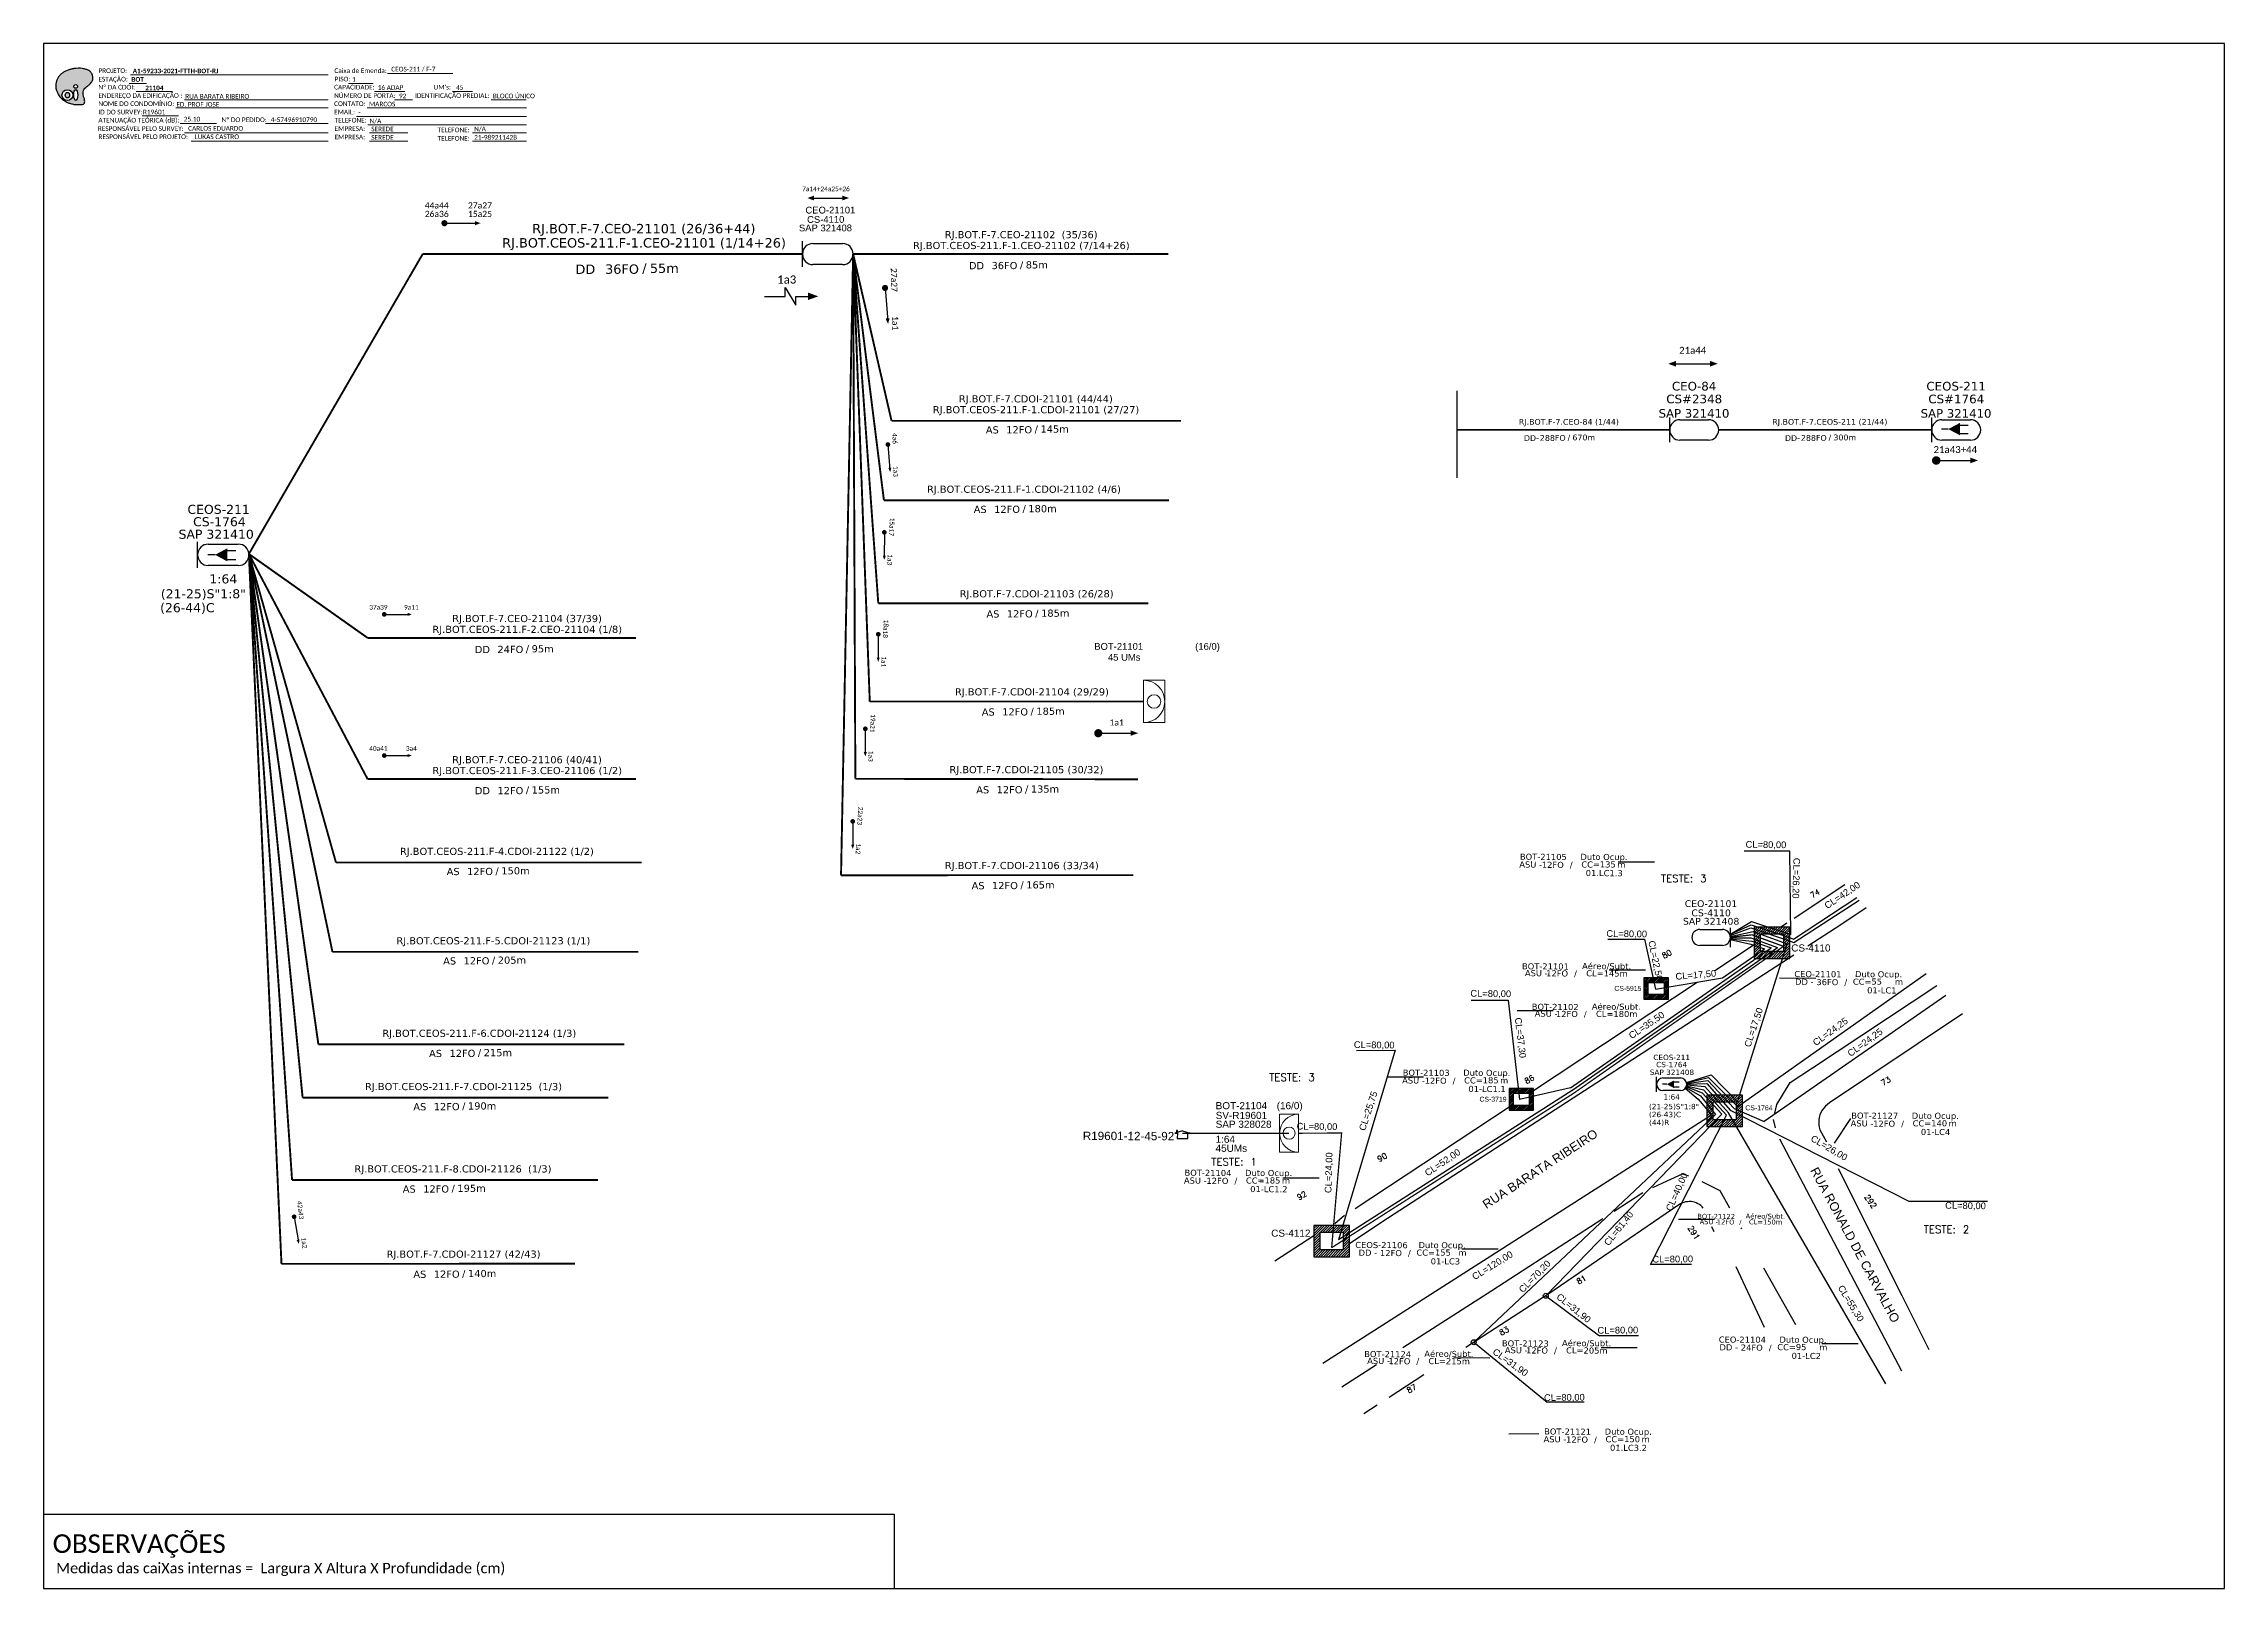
# Model space of a CAD drawing. Extents: x -89 to 2622484776, y -1852823961 to 1299.
# Drawn here: x -89 to 749, y 705 to 1299 of the extents above; entities that cross this region are included whole.
import ezdxf
from ezdxf.enums import TextEntityAlignment as Align

# ---------------------------------------------------------------- set-up
doc = ezdxf.new("R2010")
doc.units = 0
for name, color, linetype in [('10.0-Cartográfico', 252, 'Continuous'), ('10.1-Caixas Subterrâneas', 5, 'Continuous'), ('10.3-Nome das Ruas', 252, 'Continuous'), ('20.4-CEOS', 1, 'Continuous'), ('20.5-CABO AÉREO', 1, 'Continuous'), ('20.5-CEO', 1, 'Continuous'), ('CAP a instalar', 1, 'Continuous'), ('CEO', 5, 'Continuous'), ('label_cabos', 7, 'Continuous'), ('Legenda', 1, 'Continuous'), ('METRAGEM', 92, 'Continuous'), ('MUB', 252, 'Continuous'), ('SETA', 7, 'Continuous'), ('Surveys Casinhas', 7, 'Continuous'), ('surveys legendas', 7, 'Continuous')]:
    doc.layers.add(name, color=color, linetype=linetype)
for name, color, linetype, lineweight in [("20.0-LEGENDA DOS CDO'S", 1, 'Continuous', 0), ('20.1-CDO_INTERIOR', 1, 'Continuous', 0), ('20.2-CDO_POSTE', 1, 'Continuous', 5), ('40.1-ETIQUETAS', 1, 'Continuous', 20)]:
    doc.layers.add(name, color=color, linetype=linetype, lineweight=lineweight)
doc.layers.add('DROP DE CLIENTE', color=140, linetype='Continuous', plot=False)
doc.layers.add('EXTRA', color=50, linetype='Continuous', plot=False)
doc.styles.add('ARIAL', font='arial.ttf')
doc.styles.add('DIGICADE', font='')
doc.styles.add('ROMANS', font='romans')
doc.styles.add('siredit', font='verdana.ttf')
doc.styles.get("Standard").update_dxf_attribs({"font": 'arial.ttf'})
doc.styles.add('WMF-Calibri0', font='calibri.ttf')
doc.styles.add('WMF-Calibri1', font='calibrib.ttf')
doc.styles.get('DIGICADE').set_extended_font_data('Arial')
doc.linetypes.add('FENCELINE1', pattern='A,0.25,-0.1,[133,ltypeshp.shx,S=0.1,R=0,X=-0.1,Y=0],-0.1,1', length=1.45)
doc.dimstyles.new('CC', dxfattribs={"dimtxt": 1, "dimasz": 2, "dimexe": 0.18, "dimexo": 0.0625, "dimgap": 0.09, "dimtad": 0, "dimdec": 0, "dimrnd": 1, "dimzin": 0, "dimdsep": 46, "dimtxsty": 'siredit', "dimblk": 'NONE', "dimcen": 0, "dimse1": 1, "dimse2": 1, "dimsd1": 1, "dimsd2": 1, "dimclrt": 7, "dimadec": 0, "dimazin": 0, "dimtfac": 1, "dimtdec": 0, "dimtofl": 0, "dimtmove": 0, "dimatfit": 3, "dimfxl": 0, "dimtolj": 1, "dimtzin": 0, "dimarcsym": 0})

msp = doc.modelspace()

# ---------------------------------------------------------------- texts
at = {"color": 7, "lineweight": 0, "style": 'WMF-Calibri0'}
msp.add_text('Nº DO PEDIDO:', height=1.7927, dxfattribs=at).set_placement((-20.88, 1268.84))
at = {"color": 7, "style": 'WMF-Calibri0'}
msp.add_text('OBSERVAÇÕES', height=7.1308, dxfattribs=at).set_placement((-85.83, 718.67))
at = {"color": 5, "attachment_point": 5}
for s, insert, char_height, width, rotation in [('\\C256;\\fCalibri|b0|i0|c0|p34;7a14+24a25+26', (211.53, 1243.15), 1.8, 132.8794, 359.91656), ('\\C256;\\fCalibri|b0|i0|c0|p34;27a27', (237.72, 1208.14), 2.358, 174.0719, 271.43311), ('\\C256;\\fCalibri|b0|i0|c0|p34;1a1', (238.16, 1191.53), 2.358, 174.0719, 271.43311), ('{\\fCalibri|b0|i0|c0|p34;\\C256;4a6}', (237.99, 1147.2), 1.8, 132.8794, 271.43311), ('{\\fCalibri|b0|i0|c0|p34;\\C256;1a3}', (238.32, 1134.52), 1.8, 132.8794, 271.43311), ('{\\fCalibri|b0|i0|c0|p34;\\C256;15a17}', (236.81, 1113.21), 1.8, 132.8794, 266.63771), ('{\\fCalibri|b0|i0|c0|p34;\\C256;1a3}', (236.08, 1100.55), 1.8, 132.8794, 266.63771), ('{\\fCalibri|b0|i0|c0|p34;\\C256;37a39}', (39.41, 1082.27), 1.8, 132.8794, 359.91656), ('{\\fCalibri|b0|i0|c0|p34;\\C256;9a11}', (52.09, 1082.27), 1.8, 132.8794, 359.91656), ('{\\fCalibri|b0|i0|c0|p34;\\C256;18a18}', (234.48, 1074.01), 1.8, 132.8794, 266.63771), ('{\\fCalibri|b0|i0|c0|p34;\\C256;1a1}', (233.75, 1061.34), 1.8, 132.8794, 266.63771), ('{\\fCalibri|b0|i0|c0|p34;\\C256;19a21}', (229.49, 1037.66), 1.8, 132.8794, 266.63771), ('{\\fCalibri|b0|i0|c0|p34;\\C256;40a41}', (39.41, 1027.98), 1.8, 132.8794, 359.91656), ('{\\fCalibri|b0|i0|c0|p34;\\C256;3a4}', (52.09, 1027.98), 1.8, 132.8794, 359.91656), ('{\\fCalibri|b0|i0|c0|p34;\\C256;1a3}', (228.76, 1025), 1.8, 132.8794, 266.63771), ('{\\fCalibri|b0|i0|c0|p34;\\C256;22a23}', (224.65, 1002.06), 1.8, 132.8794, 266.63771), ('{\\fCalibri|b0|i0|c0|p34;\\C256;1a2}', (223.93, 989.4), 1.8, 132.8794, 266.63771), ('{\\fCalibri|b0|i0|c0|p34;42a43}', (9.46, 850.48), 1.8, 132.8794, 276.34429), ('{\\fCalibri|b0|i0|c0|p34;\\C256;1a2}', (10.88, 837.87), 1.8, 132.8794, 276.34429)]:
    msp.add_mtext(s, dxfattribs=dict(at, insert=insert, char_height=char_height, width=width, rotation=rotation))
at = {"color": 7, "char_height": 2.358, "width": 174.0719, "attachment_point": 5, "rotation": 359.91656}
for s, insert in [('\\fCalibri|b0|i0|c0|p34;44a44', (61.85, 1236.8)), ('{\\fCalibri|b0|i0|c0|p34;\\C256;26a36}', (61.85, 1233.53)), ('\\fCalibri|b0|i0|c0|p34;27a27', (78.47, 1236.8)), ('{\\fCalibri|b0|i0|c0|p34;\\C256;15a25}', (78.47, 1233.53))]:
    msp.add_mtext(s, dxfattribs=dict(at, insert=insert))
at = {"insert": (323.3, 1038), "char_height": 2.361, "width": 39.9146, "attachment_point": 5}
msp.add_mtext('\\C7;\\fCalibri|b0|i0|c0|p34;1a1', dxfattribs=at)
at = {"color": 7, "insert": (-84.48, 714.83), "char_height": 4, "width": 658.8434, "attachment_point": 1, "style": 'WMF-Calibri0'}
msp.add_mtext('Medidas das caiXas internas =  Largura X Altura X Profundidade (cm)', dxfattribs=at)
at = {"color": 7, "lineweight": 0, "style": 'WMF-Calibri0', "flags": 8}
msp.add_attdef('4-57496910790', (-1.97, 1268.87), '4-57496910790', height=1.7927, dxfattribs=at)
at = {"layer": '10.1-Caixas Subterrâneas', "color": 30, "style": 'ARIAL'}
for s, height, p in [('CS-4110', 2.74, (582.69, 949.91)), ('CS-5915', 1.888, (514.68, 934.79)), ('CS-3719', 1.888, (462.81, 892.18)), ('CS-1764', 1.91, (565.02, 888.86)), ('CS-4112', 2.74, (382.72, 840.24))]:
    msp.add_text(s, height=height, dxfattribs=at).set_placement(p)
at = {"layer": '10.3-Nome das Ruas'}
for s, rotation, p in [('RUA BARATA RIBEIRO', 33.08409, (465.44, 850.82)), ('RUA RONALD DE CARVALHO', 298.23546, (589.89, 865.8))]:
    msp.add_text(s, height=3.4247, rotation=rotation, dxfattribs=at).set_placement(p)
at = {"layer": '20.4-CEOS', "color": 7, "style": 'siredit'}
for s, height, p in [('SAP 321410', 3.277, (545.3, 1156.85)), ('CS#2348', 3.322, (545.38, 1162.38)), ('SAP 321410', 3.277, (646.06, 1156.85)), ('CS#1764', 3.322, (646.14, 1162.38))]:
    msp.add_text(s, height=height, dxfattribs=at).set_placement(p, align=Align.MIDDLE_CENTER)
for s, p in [('CEOS-211', (-22.01, 1121.68)), ('CS-1764', (-21.72, 1116.93)), ('  SAP 321410', (-24.48, 1112.11)), ('1:64', (-20.22, 1094.94)), ('(26-44)C', (-34.05, 1083.87)), ('(21-25)S"1:8"', (-27.89, 1089.21))]:
    msp.add_text(s, height=3.482, dxfattribs=at).set_placement(p, align=Align.TOP_CENTER)
at = {"layer": '20.4-CEOS', "color": 5, "ltscale": 0.5, "style": 'siredit'}
msp.add_text('CEO-21101', height=2.603, dxfattribs=at).set_placement((551.85, 969.62), align=Align.TOP_CENTER)
at = {"layer": '20.4-CEOS', "color": 7, "ltscale": 0.5, "style": 'siredit'}
for s, p in [('CEOS-211', (536.71, 910.23)), ('CS-1764', (536.71, 907.48)), ('SAP 321408', (536.81, 904.5)), ('1:64', (536.71, 895.04))]:
    msp.add_text(s, height=2.05, dxfattribs=at).set_placement(p, align=Align.TOP_CENTER)
at = {"layer": '20.5-CEO', "color": 5, "ltscale": 0.5, "style": 'siredit'}
for s, p in [('CS-4110', (551.88, 966.08)), ('SAP 321408', (551.88, 962.84))]:
    msp.add_text(s, height=2.613, dxfattribs=at).set_placement(p, align=Align.TOP_CENTER)
at = {"layer": '40.1-ETIQUETAS', "color": 7, "attachment_point": 5, "style": 'ARIAL'}
for s, insert, char_height, width in [('\\fCalibri|b0|i0|c0|p34;1a3', (196.42, 1208.29), 3.1543, 53.8819), ('{\\fCalibri|b0|i0|c0|p34;21a44}', (544.79, 1181.08), 2.6754, 45.7013), ('\\fCalibri|b0|i0|c0|p34;21a43+44', (645.78, 1142.91), 2.6754, 45.7013)]:
    msp.add_mtext(s, dxfattribs=dict(at, insert=insert, char_height=char_height, width=width))
at = {"layer": 'CEO', "color": 7, "style": 'siredit'}
for s, p in [('CEO-84', (545.34, 1167.3)), ('CEOS-211', (646.1, 1167.3))]:
    msp.add_text(s, height=3.322, dxfattribs=at).set_placement(p, align=Align.MIDDLE_CENTER)
at = {"layer": 'METRAGEM', "style": 'ARIAL'}
for tag, rotation, p in [('CL=80,00', 359.32438, (572.95, 989.74)), ('CL=26,20', 268.49328, (583.34, 978.14)), ('CL=42,00', 33.97859, (603.02, 970.54)), ('CL=80,00', 359.2601, (519.41, 955.47)), ('CL=22,50', 281.74811, (529.3, 946.14)), ('CL=17,50', 4.69828, (546.1, 939.67)), ('CL=80,00', 359.2601, (467.13, 932.46)), ('CL=37,30', 276.92749, (477.32, 916.6)), ('CL=35,50', 34.20006, (527.79, 920.57)), ('CL=17,50', 71.63186, (569.42, 920.34)), ('CL=24,25', 36.12572, (598.47, 918.08)), ('CL=80,00', 359.2601, (422.31, 912.74)), ('CL=24,25', 36.12572, (611.82, 913.95)), ('CL=25,75', 71.87512, (421.24, 888.22)), ('CL=80,00', 359.2601, (400.32, 881.38)), ('CL=24,00', 88.29838, (406.08, 864.83)), ('CL=52,00', 34.20006, (449.34, 867.77)), ('CL=26,00', 329.30319, (596.63, 873.31)), ('CL=40,00', 66.2995, (539.83, 856.99)), ('CL=61,40', 51.46832, (517.32, 842.64)), ('CL=80,00', 359.2601, (649.69, 850.92)), ('CL=120,00', 31.8302, (468.45, 828.15)), ('CL=70,20', 45.61289, (484.95, 824.08)), ('CL=80,00', 0.5468, (537.13, 830.38)), ('CL=31,90', 321.39671, (498.25, 811.81)), ('CL=55,30', 301.40752, (604.57, 813.96)), ('CL=80,00', 0.5468, (516.03, 803.03)), ('CL=31,90', 324.61698, (473.97, 790.91)), ('CL=80,00', 0.5468, (495.46, 777.17))]:
    msp.add_attdef(tag, text='(XX/YY)', height=2.568, rotation=rotation, dxfattribs=at).set_placement(p, align=Align.CENTER)
at = {"layer": 'MUB', "style": 'ROMANS'}
for s, rotation, p in [('74', 29.68832, (590.75, 970.34)), ('80', 29.68832, (533.76, 947.08)), ('86', 29.68832, (480.92, 898.87)), ('73', 29.68832, (618, 898.21)), ('90', 29.68832, (424.31, 868.94)), ('92', 29.68832, (393.43, 854.22)), ('292', 304.74709, (610.74, 855.5)), ('291', 303.13602, (542.81, 843.58)), ('81', 29.68832, (500.92, 821.83)), ('83', 29.68832, (471.2, 802.16)), ('87', 29.68832, (435.63, 779.95))]:
    msp.add_text(s, height=2.184, rotation=rotation, dxfattribs=at).set_placement(p)
at = {"layer": 'surveys legendas'}
msp.add_text('R19601-12-45-92', height=3.2106, rotation=359.7837, dxfattribs=at).set_placement((310.27, 877.44))

# ---------------------------------------------------------------- blocks, each defined once
blk = doc.blocks.new('OI')
h = blk.add_hatch(color=40)
edge = h.paths.add_edge_path()
edge.add_spline(control_points=[(4.35, -0.67), (3.92, -0.99), (3.26, -1.5), (2.81, -2.59), (2.9, -3.5), (3.06, -4.27), (3.31, -4.85), (3.37, -5.39), (3.4, -5.88), (3.2, -6.4), (2.54, -6.61), (1.65, -6.63), (0.55, -6.67), (-0.56, -6.42), (-1.61, -6.14), (-2.77, -5.61), (-3.92, -4.77), (-4.89, -3.7), (-5.34, -2.65), (-5.6, -1.94), (-5.85, -0.96), (-5.71, 0.47), (-5.1, 2.02), (-4.14, 3.02), (-3.3, 3.61), (-2.37, 4.16), (-1.36, 4.44), (-0.56, 4.7), (0.79, 4.85), (2.24, 4.97), (3.79, 4.57), (4.67, 4.21), (5.44, 3.65), (5.76, 2.99), (6.03, 2.21), (6.01, 1.46), (5.72, 0.64), (5.31, 0.08), (4.88, -0.38), (4.51, -0.55), (4.35, -0.67)], knot_values=[0, 0, 0, 0, 1.60434, 2.417191, 3.427595, 4.282808, 4.776746, 5.304182, 5.888771, 6.258406, 6.858137, 7.79129, 8.986195, 10.124242, 11.187857, 12.242908, 13.953784, 15.414161, 16.515391, 17.349188, 17.675853, 19.552021, 21.515531, 22.568638, 23.63245, 24.621084, 25.782718, 26.745347, 27.142653, 29.870543, 31.004649, 31.921532, 32.709589, 33.801391, 34.042471, 35.192333, 35.971461, 36.628871, 37.254359, 37.836911, 37.836911, 37.836911, 37.836911], degree=3, periodic=0)
h.paths.add_polyline_path([(1.13, -0.87, -1), (-0.04, -0.87, -1)], flags=16)
edge = h.paths.add_edge_path(flags=16)
edge.add_ellipse((0.56, -3.59), major_axis=(-0.02, 1.71), ratio=0.361305, start_angle=0, end_angle=360)
h.paths.add_polyline_path([(-0.36, -3.62, -1), (-3.8, -3.62, -1)], flags=16)
edge = h.paths.add_edge_path(flags=0)
edge.add_ellipse((-2.08, -3.62), major_axis=(0, 0.885), ratio=0.758294, start_angle=0, end_angle=360)
at = {"color": 40}
for centre, radius in [((-2.08, -3.62), 1.72), ((0.54, -0.87), 0.587)]:
    blk.add_circle(centre, radius, dxfattribs=at)
blk.add_ellipse((-2.08, -3.62), major_axis=(0, 0.885), ratio=0.758294, start_param=-3.141592653589792, end_param=3.141592653589792, dxfattribs=at)
blk.add_ellipse((0.56, -3.59), major_axis=(-0.02, 1.71), ratio=0.361305, dxfattribs=at)
at = {"color": 40, "start_tangent": (-0.800898, -0.598801), "end_tangent": (-0.800898, -0.598801)}
blk.add_spline([(4.35, -0.67), (3.2, -1.78), (2.9, -2.54), (2.92, -3.55), (3.12, -4.38), (3.28, -4.85), (3.37, -5.37), (3.35, -5.95), (3.2, -6.29), (2.66, -6.55), (1.73, -6.63), (0.54, -6.62), (-0.58, -6.41), (-1.6, -6.11), (-2.56, -5.67), (-3.95, -4.67), (-4.89, -3.56), (-5.37, -2.56), (-5.64, -1.78), (-5.72, -1.46), (-5.63, 0.42), (-4.84, 2.22), (-4.13, 2.99), (-3.27, 3.62), (-2.4, 4.09), (-1.3, 4.47), (-0.37, 4.72), (0.02, 4.77), (2.75, 4.8), (3.85, 4.53), (4.69, 4.16), (5.31, 3.68), (5.85, 2.73), (5.93, 2.5), (5.94, 1.35), (5.67, 0.62), (5.29, 0.08), (4.84, -0.36), (4.35, -0.67)], degree=3, dxfattribs=at)
blk = doc.blocks.new('CARIMBO')
at = {"color": 7, "lineweight": 0}
for points in [[(134.48, -16.3), (159.61, -16.3)], [(35.15, -20.06), (41.7, -20.06)], [(35.66, -16.79), (111.64, -16.79)], [(37.81, -23.14), (51.75, -23.14)], [(119.43, -20.02), (128.92, -20.02)], [(129.48, -23.14), (141.1, -23.14)], [(159.42, -23.14), (167.09, -23.14)], [(40.13, -32.55), (54.07, -32.55)], [(52.97, -29.48), (111.64, -29.48)], [(56.38, -26.37), (111.64, -26.37)], [(122.56, -32.72), (187.83, -32.72)], [(126.6, -29.48), (187.83, -29.48)], [(137.07, -26.37), (144.01, -26.37)], [(174.24, -26.37), (187.8, -26.37)], [(54.67, -35.52), (68.61, -35.52)], [(56.38, -39.07), (111.64, -39.07)], [(126.84, -35.96), (187.83, -35.96)], [(127.45, -39.07), (142.25, -39.07)], [(167.06, -39.07), (187.83, -39.07)], [(58.87, -42.31), (111.64, -42.31)], [(127.45, -42.31), (142.25, -42.31)], [(167.06, -42.31), (187.83, -42.31)]]:
    blk.add_lwpolyline(points, dxfattribs=at)
at = {"color": 7, "xscale": 1.213923925163967, "yscale": 1.213923925163967, "zscale": 1.213923925163967, "rotation": 0.1532896023949059}
blk.add_blockref('OI', (13.86, -20.16), dxfattribs=at)
at = {"color": 7, "lineweight": 0, "style": 'WMF-Calibri0'}
for s, height, p in [('PROJETO:', 1.793, (23.26, -16.04)), ('Caixa de Emenda:', 1.7927, (114.02, -16.04)), ('ESTAÇÃO:', 1.793, (23.26, -19.32)), ('ENDEREÇO DA EDIFICAÇÃO :', 1.7927, (23.26, -25.63)), ('Nº DA CDOI:', 1.7927, (23.26, -22.39)), ('CAPACIDADE:', 1.7927, (113.91, -22.39)), ('NÚMERO DE PORTA:', 1.7927, (113.91, -25.63)), ('PISO:', 1.793, (114.09, -19.28)), ('IDENTIFICAÇÃO PREDIAL:', 1.7927, (144.99, -25.63)), ("UM's:", 1.793, (152.15, -22.39)), ('ATENUAÇÃO TEÓRICA (dB):', 1.7927, (23.26, -35.09)), ('NOME DO CONDOMÍNIO:', 1.7927, (23.26, -28.74)), ('ID DO SURVEY:', 1.7927, (23.26, -31.97)), ('CONTATO:', 1.793, (113.91, -28.74)), ('EMAIL:', 1.793, (113.91, -31.97)), ('TELEFONE:', 1.793, (114.09, -35.09)), ('RESPONSÁVEL PELO SURVEY:', 1.7927, (23.02, -38.32)), ('RESPONSÁVEL PELO PROJETO:', 1.7927, (23.26, -41.44)), ('EMPRESA:', 1.793, (114.09, -38.32)), ('EMPRESA:', 1.793, (114.09, -41.56)), ('TELEFONE:', 1.793, (153.7, -38.83)), ('TELEFONE:', 1.793, (153.7, -42.06))]:
    blk.add_text(s, height=height, dxfattribs=at).set_placement(p)
at = {"color": 7, "lineweight": 0, "flags": 8}
for tag, p, style in [('PROJ', (36.46, -16.13), 'WMF-Calibri1'), ('CEOS-XX', (135.87, -15.46), 'WMF-Calibri0'), ('EST', (35.94, -19.41), 'WMF-Calibri1'), ('LOGRADOURO', (56.65, -25.91), 'WMF-Calibri0'), ('PISO_PTR', (120.78, -19.42), 'WMF-Calibri0'), ('CAPAC.', (130.66, -22.52), 'WMF-Calibri0'), ('N°', (138.85, -25.77), 'WMF-Calibri0'), ("UC'S", (160.78, -22.54), 'WMF-Calibri0'), ('N°PREDIO', (174.94, -25.77), 'WMF-Calibri0'), ('_ID_', (40.39, -31.94), 'WMF-Calibri0'), ('NOME_DO_COND.', (53.23, -29.02), 'WMF-Calibri0'), ('O_POTEN', (56.06, -34.68), 'WMF-Calibri0'), ('EMAIL', (123.26, -32.12), 'WMF-Calibri0'), ('NOME_DO_CONTATO', (127.3, -28.89), 'WMF-Calibri0'), ('RES_SURVEY', (57.78, -38.23), 'WMF-Calibri0'), ('RES_PROJ', (60.27, -41.47), 'WMF-Calibri0'), ('TELEFONE', (127.55, -35.36), 'WMF-Calibri0'), ('EMP_RESP_SURVEY', (128.16, -38.47), 'WMF-Calibri0'), ('EMP_RESP_PROJ', (128.16, -41.71), 'WMF-Calibri0'), ('CONT_RESP_SURVEY', (167.76, -38.47), 'WMF-Calibri0'), ('CONT_RESP_PROJ', (167.76, -41.71), 'WMF-Calibri0')]:
    blk.add_attdef(tag, p, '', height=1.79, dxfattribs=dict(at, style=style))
at = {"color": 7, "lineweight": 0, "style": 'WMF-Calibri1', "flags": 8}
blk.add_attdef("N° CDO'S", text='', height=1.79, dxfattribs=at).set_placement((44.78, -22.68), align=Align.CENTER)
blk = doc.blocks.new('CDOE-TEXTO PADRÃO')
at = {"layer": "20.0-LEGENDA DOS CDO'S", "color": 0, "style": 'ARIAL'}
for tag, p in [('CDO_N', (0.49, 7.39)), ('CORDOALHA', (0.5, 4.33)), ('SAP', (0.51, 1.67)), ('SPLITER_1', (0.59, -0.91)), ('SPLITER_2', (0.6, -3.55)), ('(XX-XX_F)S', (0.54, -8.29)), ('(XX-XX_L)S', (0.55, -10.83)), ('UMS', (0.55, -13.15))]:
    blk.add_attdef(tag, p, '', height=1.7, rotation=0.118, dxfattribs=at)
blk.add_attdef('FIBRAS_UTILIZADAS', text='', height=1.7, rotation=0.118, dxfattribs=at).set_placement((19.77, 7.43), align=Align.CENTER)
blk = doc.blocks.new('ETIQUETA_RS5F')
at = {"layer": '40.1-ETIQUETAS', "color": 0, "style": 'siredit'}
blk.add_text('/', height=1.5, dxfattribs=at).set_placement((1.58, -1.95), align=Align.MIDDLE_RIGHT)
for tag, p in [('ETIQUETA_R_PRIMARIA', (1.21, 4.1)), ('ETIQUETA_R_SECUNDARIA', (1.21, 2.1)), ('F_ATIVAS/F_MORTAS', (1.14, -4.24))]:
    blk.add_attdef(tag, text='', height=1.5, dxfattribs=at).set_placement(p, align=Align.MIDDLE_CENTER)
for tag, p in [('TIPO_CABO', (-6.58, -2.12)), ('CAP_CABO', (0.4, -2.09))]:
    blk.add_attdef(tag, text='', height=1.5, dxfattribs=at).set_placement(p, align=Align.MIDDLE_RIGHT)
blk.add_attdef('METROS', text='', height=1.5, dxfattribs=at).set_placement((2.14, -1.95), align=Align.MIDDLE_LEFT)
for tag, p in [('FUSÃO_1', (0.85, -8.39)), ('FUSÃO_2', (0.85, -10.6)), ('FUSÃO_3', (0.85, -12.93)), ('FUSÃO_4', (0.85, -15.14)), ('FUSÃO_5', (0.85, -17.16))]:
    blk.add_attdef(tag, text='', height=1.5, dxfattribs=at).set_placement(p, align=Align.CENTER)
blk = doc.blocks.new('CDOI_INT')
at = {"layer": '20.1-CDO_INTERIOR', "color": 0, "lineweight": 18}
blk.add_lwpolyline([(4.25, -4.25), (4.25, 4.25), (0, 4.25), (0, -4.25)], close=True, dxfattribs=at)
blk.add_circle((2.12, 0), 1.36, dxfattribs=at)
blk.add_arc((0, 0), 4.25, 270, 90, dxfattribs=at)
at = {"layer": "20.0-LEGENDA DOS CDO'S", "color": 0, "style": 'ARIAL'}
for tag, p in [('CDO_N', (-0.08, 10.38)), ('SURVEY', (-0.08, 8.2)), ('SPLITER_1', (21.18, 10.38)), ('SPLITER_2', (21.19, 8.68)), ('SAP', (-0.08, 6.23)), ('1:XX', (5.94, -2.22)), ('UMS', (5.94, -4.24))]:
    blk.add_attdef(tag, p, '', height=1.36, dxfattribs=at)
blk.add_attdef('FIBRAS_UTILIZADAS', text='', height=1.36, dxfattribs=at).set_placement((15.34, 10.38), align=Align.CENTER)
blk = doc.blocks.new('DV')
at = {"linetype": 'Continuous'}
blk.add_circle((0, 0), 0.00000275, dxfattribs=at)
blk = doc.blocks.new('SURVEY_SURVEY')
for p, q in [((0, 0.0000152), (-0.0000151, 0.0000108)), ((-0.0000151, 0.0000108), (-0.0000104, 0.0000108)), ((-0.0000103, 0), (-0.0000103, 0.0000108)), ((0.0000103, 0), (-0.0000103, 0)), ((0, 0.0000152), (0.0000151, 0.0000108)), ((0.0000101, 0.0000159), (0.0000117, 0.0000159)), ((0.0000101, 0.0000123), (0.0000101, 0.0000159)), ((0.0000151, 0.0000108), (0.0000103, 0.0000108)), ((0.0000103, 0.0000108), (0.0000103, 0)), ((0.0000117, 0.0000159), (0.0000117, 0.0000119))]:
    blk.add_line(p, q)
blk = doc.blocks.new('*X76')
at = {"color": 0, "linetype": 'Continuous'}
for p, q in [((-1.25, 0.34099), (-0.49099, 1.1)), ((-1.25, 0.517767), (-0.667767, 1.1)), ((-1.25, 0.694544), (-0.844544, 1.1)), ((-1.25, 0.87132), (-1.02132, 1.1)), ((-1.25, 1.048097), (-1.198097, 1.1)), ((-1.25, 0.164214), (-0.8035, 0.610714)), ((-1.25, -0.012563), (-0.8035, 0.433937)), ((-1.25, -0.18934), (-0.8035, 0.25716)), ((-1.25, -0.366117), (-0.8035, 0.080383)), ((-0.789214, 0.625), (-0.314214, 1.1)), ((-0.612437, 0.625), (-0.137437, 1.1)), ((-0.43566, 0.625), (0.03934, 1.1)), ((-0.258883, 0.625), (0.216117, 1.1)), ((-0.082107, 0.625), (0.392893, 1.1)), ((0.09467, 0.625), (0.56967, 1.1)), ((0.271447, 0.625), (0.746447, 1.1)), ((0.448223, 0.625), (0.923223, 1.1)), ((0.625, 0.625), (1.1, 1.1)), ((0.801777, 0.625), (1.25, 1.073223)), ((0.8035, 0.449947), (1.25, 0.896447)), ((0.8035, 0.27317), (1.25, 0.71967)), ((0.8035, 0.096393), (1.25, 0.542893)), ((0.8035, -0.080383), (1.25, 0.366117)), ((0.8035, -0.25716), (1.25, 0.18934)), ((0.8035, -0.433937), (1.25, 0.012563)), ((-1.25, -0.542893), (-0.8035, -0.096393)), ((-1.25, -0.71967), (-0.8035, -0.27317)), ((-1.25, -0.896447), (-0.8035, -0.449947)), ((-1.25, -1.073223), (-0.801777, -0.625)), ((-1.1, -1.1), (-0.625, -0.625)), ((-0.923223, -1.1), (-0.448223, -0.625)), ((-0.746447, -1.1), (-0.271447, -0.625)), ((-0.56967, -1.1), (-0.09467, -0.625)), ((-0.392893, -1.1), (0.082107, -0.625)), ((-0.216117, -1.1), (0.258883, -0.625)), ((-0.03934, -1.1), (0.43566, -0.625)), ((0.137437, -1.1), (0.612437, -0.625)), ((0.314214, -1.1), (0.789214, -0.625)), ((0.49099, -1.1), (1.25, -0.34099)), ((0.667767, -1.1), (1.25, -0.517767)), ((0.8035, -0.610714), (1.25, -0.164214)), ((0.844544, -1.1), (1.25, -0.694544)), ((1.02132, -1.1), (1.25, -0.87132)), ((1.198097, -1.1), (1.25, -1.048097))]:
    blk.add_line(p, q, dxfattribs=at)
blk = doc.blocks.new('MANHOLE_MQ')
at = {"color": 0, "linetype": 'Continuous'}
for p, q in [((0.00000623, 0.00000569), (-0.00000627, 0.00000569)), ((-0.00000627, 0.00000569), (-0.00000627, -0.00000531)), ((-0.00000404, 0.00000331), (0.00000399, 0.00000331)), ((-0.00000404, -0.00000294), (-0.00000404, 0.00000331)), ((0.00000399, 0.00000331), (0.00000399, -0.00000294)), ((0.00000623, -0.00000531), (0.00000623, 0.00000569)), ((-0.00000627, -0.00000531), (0.00000623, -0.00000531)), ((0.00000399, -0.00000294), (-0.00000404, -0.00000294)), ((0.00000399, -0.00000294), (0.00000399, -0.00000294))]:
    blk.add_line(p, q, dxfattribs=at)
at = {"color": 0, "linetype": 'Continuous', "xscale": 5e-06, "yscale": 5e-06, "zscale": 1e-05}
blk.add_blockref('*X76', (-0.00000002, 0.00000019), dxfattribs=at)
blk = doc.blocks.new('*U120')
at = {"layer": '20.4-CEOS', "color": 7, "style": 'siredit'}
for tag, p in [('FIBRAS_SPLITTER', (0, 0)), ('FIBRAS_TOP_C', (0, -4.13)), ('RESERVA_FINAIS', (0, -5.46))]:
    blk.add_attdef(tag, p, '', height=1.01, dxfattribs=at)
for tag, p, flags in [('ID_ATIVIDADE', (0, -6.77), 3), ('FATOR', (0, -8.09), 1), ('QTDE', (0, -9.4), 1), ('FID', (0, -10.71), 1)]:
    blk.add_attdef(tag, p, '', height=1.01, dxfattribs=dict(at, flags=flags))
blk = doc.blocks.new('Inst CDOI-64')
at = {"layer": '20.1-CDO_INTERIOR', "color": 1, "lineweight": 18}
blk.add_lwpolyline([(-2.12, -2.13), (-2.12, 2.12), (0, 2.12), (0.01, -2.13)], close=True, dxfattribs=at)
blk.add_circle((-1.06, 0), 0.68, dxfattribs=at)
blk.add_arc((0.01, 0), 2.13, 90.0276, 270.0276, dxfattribs=at)
at = {"layer": "20.0-LEGENDA DOS CDO'S", "style": 'ARIAL'}
for tag, p, rotation in [('FID', (-9.3, 2.69), 0.118), ('SAP', (-9.3, 0.61), 359.9724), ('SURVEY', (-9.3, 1.6), 359.9724), ('1:XX', (-9.31, -1.08), 359.9724), ('UMS', (-9.31, -2.09), 359.9724)]:
    blk.add_attdef(tag, p, '', height=0.8, rotation=rotation, dxfattribs=at)
at = {"layer": "20.0-LEGENDA DOS CDO'S"}
for tag, p, style, flags in [('ID_ATIVIDADE', (-9.3, 3.78), 'ARIAL', 3), ('FATOR', (-1.5, 3.78), 'ARIAL', 1), ('QTDE', (-9.18, -3.66), 'DIGICADE', 3)]:
    blk.add_attdef(tag, p, '', height=0.8, rotation=0.118, dxfattribs=dict(at, style=style, flags=flags))
at = {"layer": "20.0-LEGENDA DOS CDO'S", "style": 'ARIAL'}
blk.add_attdef('FIBRAS_UTILIZADAS', text='', height=0.8, rotation=359.9724, dxfattribs=at).set_placement((-0.99, 2.69), align=Align.CENTER)
blk = doc.blocks.new('Teste  FTTH')
at = {"color": 0, "lineweight": 0, "style": 'ROMANS'}
for tag, p in [('TESTE', (-2.3, -0.29)), ('QTDE', (0.21, -0.29))]:
    blk.add_attdef(tag, p, '', height=0.48, dxfattribs=at)
for tag, p, flags in [('FID', (-2.23, -1.25), 1), ('FATOR', (-2.23, -2.03), 3), ('ID_ATIVIDADE', (-2.23, -2.72), 3)]:
    blk.add_attdef(tag, p, '', height=0.48, dxfattribs=dict(at, flags=flags))
blk = doc.blocks.new('LEGENDA DOS CABOS')
at = {"layer": 'EXTRA', "color": 0, "style": 'siredit'}
for tag, p in [('ID', (4.6, 0.97)), ('XX', (9.03, 0.97))]:
    blk.add_attdef(tag, text='', height=0.48, rotation=359.69, dxfattribs=at).set_placement(p, align=Align.MIDDLE_CENTER)
at = {"layer": 'Legenda', "color": 0, "style": 'siredit'}
for tag, p in [('TIPO_CABO', (1.31, 0)), ('CABO', (4.69, -0.05)), ('/', (6.81, -0.05)), ('METROS', (10.03, -0.05))]:
    blk.add_attdef(tag, text='', height=0.8, rotation=359.69, dxfattribs=at).set_placement(p, align=Align.MIDDLE_CENTER)
blk = doc.blocks.new('_None')
blk = doc.blocks.new('Inst CB DT OCUP CFOA-SM-ASU-120-S-12')
at = {"layer": 'label_cabos', "color": 0, "style": 'siredit'}
for tag, flags, p in [('ID_ATIVIDADE', 3, (1.31, 2.67)), ('FATOR', 1, (11.56, 2.55))]:
    blk.add_attdef(tag, text='', height=1, rotation=359.69, dxfattribs=dict(at, flags=flags)).set_placement(p, align=Align.MIDDLE_CENTER)
for tag, p in [('TIPO_CABO', (1.26, 0)), ('DESTINO_CABO', (3.13, 1.26)), ('CABO', (4.69, -0.05)), ('/', (7.71, -0.05)), ('LANCE', (10.91, 0)), ('TIPO_CABO', (13.11, 1.24)), ('UND', (15.96, 0)), ('FID', (13.15, -1.41))]:
    blk.add_attdef(tag, text='', height=1, rotation=359.69, dxfattribs=at).set_placement(p, align=Align.MIDDLE_CENTER)
blk.add_attdef('QTDE', (12.43, -0.47), '', height=1, rotation=359.69, dxfattribs=at)
blk = doc.blocks.new('Inst CB DT OCUP CFOA-SM-DD-S-36')
at = {"layer": 'label_cabos', "color": 0, "style": 'siredit'}
for tag, flags, p in [('ID_ATIVIDADE', 3, (1.31, 2.67)), ('FATOR', 1, (11.56, 2.55))]:
    blk.add_attdef(tag, text='', height=1, rotation=359.69, dxfattribs=dict(at, flags=flags)).set_placement(p, align=Align.MIDDLE_CENTER)
for tag, p in [('TIPO_CABO', (1.11, 0)), ('DESTINO_CABO', (3.13, 1.26)), ('CABO', (4.69, -0.05)), ('/', (7.71, -0.05)), ('LANCE', (10.41, 0.02)), ('TIPO_CABO', (13.11, 1.24)), ('UND', (16.46, 0)), ('FID', (13.65, -1.41))]:
    blk.add_attdef(tag, text='', height=1, rotation=359.69, dxfattribs=at).set_placement(p, align=Align.MIDDLE_CENTER)
blk.add_attdef('QTDE', (11.93, -0.45), '', height=1, rotation=359.69, dxfattribs=at)
blk = doc.blocks.new('Inst CB DT OCUP CFOA-SM-DD-G-24')
at = {"layer": 'label_cabos', "color": 0, "style": 'siredit'}
for tag, flags, p in [('ID_ATIVIDADE', 3, (1.31, 2.67)), ('FATOR', 1, (11.56, 2.55))]:
    blk.add_attdef(tag, text='', height=1, rotation=359.69, dxfattribs=dict(at, flags=flags)).set_placement(p, align=Align.MIDDLE_CENTER)
for tag, p in [('TIPO_CABO', (1.11, 0)), ('DESTINO_CABO', (3.13, 1.26)), ('CABO', (4.69, -0.05)), ('/', (7.71, -0.05)), ('LANCE', (10.41, 0.02)), ('TIPO_CABO', (13.11, 1.24)), ('UND', (16.46, 0)), ('FID', (13.65, -1.41))]:
    blk.add_attdef(tag, text='', height=1, rotation=359.69, dxfattribs=at).set_placement(p, align=Align.MIDDLE_CENTER)
blk.add_attdef('QTDE', (11.93, -0.45), '', height=1, rotation=359.69, dxfattribs=at)
blk = doc.blocks.new('Inst CB DT OCUP CFOA-SM-DD-S-12')
at = {"layer": 'label_cabos', "color": 0, "style": 'siredit'}
for tag, flags, p in [('ID_ATIVIDADE', 3, (1.31, 2.67)), ('FATOR', 1, (11.56, 2.55))]:
    blk.add_attdef(tag, text='', height=1, rotation=359.69, dxfattribs=dict(at, flags=flags)).set_placement(p, align=Align.MIDDLE_CENTER)
for tag, p in [('TIPO_CABO', (1.11, 0)), ('DESTINO_CABO', (3.13, 1.26)), ('CABO', (4.69, -0.05)), ('/', (7.71, -0.05)), ('LANCE', (10.41, 0.02)), ('TIPO_CABO', (13.11, 1.24)), ('UND', (16.46, 0)), ('FID', (13.65, -1.41))]:
    blk.add_attdef(tag, text='', height=1, rotation=359.69, dxfattribs=at).set_placement(p, align=Align.MIDDLE_CENTER)
blk.add_attdef('QTDE', (11.93, -0.45), '', height=1, rotation=359.69, dxfattribs=at)

# ---------------------------------------------------------------- linework, layer by layer
msp.add_lwpolyline([(-89.32, 705.02), (749.25, 705.02), (749.25, 1299.02), (-89.32, 1299.02), (-89.32, 705.02)])
at = {"color": 7, "lineweight": 0}
msp.add_lwpolyline([(-4.01, 1268.26), (20.14, 1268.26)], dxfattribs=at)
at = {"color": 7}
for points in [[(206.89, 1239.64), (217.84, 1239.64)], [(195.88, 1201.82), (195.88, 1205.24), (199.97, 1198.41), (199.97, 1201.82)], [(538.37, 1175.92), (551.45, 1175.92)], [(638.45, 1138.74), (651.53, 1138.74)], [(-89.24, 733.5), (237.71, 733.5), (237.71, 705.02)]]:
    msp.add_lwpolyline(points, dxfattribs=at)
for points, const_width in [([(64.23, 1229.97, 1), (65.41, 1229.98, 1)], 1.18), ([(234.19, 1205.67, 1), (234.3, 1204.49, 1)], 1.18), ([(235.29, 1145.31, 1), (235.37, 1144.41, 1)], 0.9), ([(637.63, 1138.73, 1), (639.27, 1138.74, 1)], 1.64), ([(233.96, 1111.55, 1), (233.97, 1110.65, 1)], 0.9), ([(41.22, 1079.55, 1), (42.12, 1079.56, 1)], 0.9), ([(231.64, 1072.35, 1), (231.64, 1071.45, 1)], 0.9), ([(226.65, 1036, 1), (226.65, 1035.1, 1)], 0.9), ([(41.22, 1025.27, 1), (42.12, 1025.27, 1)], 0.9), ([(221.81, 1000.4, 1), (221.81, 999.5, 1)], 0.9), ([(6.94, 848.36, 1), (7.1, 847.47, 1)], 0.9)]:
    msp.add_lwpolyline(points, format="xyb", close=True, dxfattribs=dict(at, const_width=const_width))
at = {"color": 7, "ltscale": 0.5}
msp.add_lwpolyline([(454.04, 1165.5), (454.04, 1132)], dxfattribs=at)
at = {"const_width": 1.57}
msp.add_lwpolyline([(315.44, 1033.86, 1), (317.01, 1033.86, 1)], format="xyb", close=True, dxfattribs=at)
msp.add_lwpolyline([(315.44, 1033.86, 1), (317.01, 1033.86, 1)], format="xyb", close=True, dxfattribs=at)
at = {"layer": '10.0-Cartográfico'}
for points in [[(583.82, 962.78), (603.34, 975.7)], [(611.52, 966.71), (601.7, 960.17), (589.01, 951.95)], [(578.6, 959.33), (580.96, 960.89)], [(583.69, 948.51), (425.24, 845.9), (412.42, 837.31)], [(553.32, 942.61), (568.45, 952.62)], [(483.61, 896.49), (546.57, 938.14)], [(590.93, 905.22), (638.69, 936.84)], [(648.6, 925.94), (597.42, 891.73), (596.59, 891.1), (595.83, 890.44), (595.17, 889.66), (594.62, 888.85), (594.13, 888.01), (593.74, 887.08), (593.48, 886.15), (593.3, 885.19), (593.24, 884.23), (593.29, 883.27), (593.47, 882.31), (593.72, 881.36), (596.27, 876.67)], [(576.32, 887.8), (577.15, 891.07), (582.31, 899.55), (590.93, 905.22)], [(415.03, 851.13), (474.18, 890.25)], [(576.67, 882.14), (575.89, 885.33)], [(577.31, 879.55), (577.27, 879.68)], [(625.2, 788.57), (578.25, 877.76)], [(529.46, 859.17), (534.92, 861.77), (540.92, 864.47), (543.14, 863.71)], [(600.78, 866.46), (625.23, 817.61), (635.62, 796.88)], [(514.57, 850.02), (525.62, 857.2)], [(545.55, 862.88), (545.55, 862.88)], [(548.36, 861.48), (555.21, 858.06), (559, 851.32)], [(555.21, 858.06), (559, 851.32)], [(407.19, 845.35), (410.87, 848.58)], [(411.38, 848.71), (411.5, 848.79)], [(433.38, 797.6), (467.59, 819.52), (510.3, 847.24)], [(548.87, 851.25), (548.43, 851.74), (547.92, 852.19), (547.38, 852.59), (546.81, 852.95), (546.17, 853.23), (545.5, 853.47), (544.83, 853.64), (544.16, 853.73), (543.46, 853.75), (542.76, 853.71), (542.06, 853.61), (541.39, 853.42), (540.73, 853.19), (540.13, 852.91), (539.53, 852.53), (491.58, 819.69), (491.45, 819.57), (457.59, 797.6)], [(384.08, 830.94), (399.1, 840.72)], [(553, 842.18), (552.2, 844.03)], [(563.34, 843.64), (563.51, 843.33)], [(563.51, 843.33), (563.51, 843.33)], [(572.39, 805.31), (561.5, 828.67)], [(561.5, 828.67), (561.5, 828.67)], [(572, 828.28), (584.31, 806.45)], [(409.93, 782.58), (423.17, 791.06)], [(441.41, 787.11), (428.11, 778.48)], [(423.45, 775.46), (418.37, 772.16)]]:
    msp.add_lwpolyline(points, dxfattribs=at)
at = {"layer": '20.4-CEOS', "color": 5}
for p, q in [((202.48, 1213.22), (202.48, 1223)), ((206.53, 1222.17), (217.91, 1222.17)), ((217.91, 1214.06), (206.53, 1214.06))]:
    msp.add_line(p, q, dxfattribs=at)
at = {"layer": '20.4-CEOS', "color": 7}
for p, q in [((539.87, 1154.39), (550.87, 1154.39)), ((640.63, 1154.39), (651.63, 1154.39)), ((550.87, 1146.55), (539.87, 1146.55)), ((651.63, 1146.55), (640.63, 1146.55)), ((-25.98, 1106.56), (-14.45, 1106.56)), ((-14.45, 1098.34), (-25.98, 1098.34)), ((533.31, 901.29), (540.1, 901.29)), ((540.1, 896.45), (533.31, 896.45))]:
    msp.add_line(p, q, dxfattribs=at)
for points in [[(535.95, 1145.75), (535.95, 1155.2)], [(636.71, 1145.75), (636.71, 1155.2)], [(643.08, 1150.8), (640.44, 1150.8)], [(647.42, 1152.36), (650.76, 1152.36)], [(647.42, 1149.09), (650.76, 1149.09)], [(-30.09, 1097.5), (-30.09, 1107.41)], [(-23.4, 1102.45), (-26.17, 1102.45)], [(-18.85, 1104.08), (-15.35, 1104.08)], [(-18.85, 1100.66), (-15.35, 1100.66)], [(530.89, 895.96), (530.89, 901.79)], [(534.83, 898.87), (533.2, 898.87)], [(537.51, 899.83), (539.57, 899.83)], [(537.51, 897.82), (539.57, 897.82)]]:
    msp.add_lwpolyline(points, dxfattribs=at)
for points in [[(643.08, 1150.8, 0, 4.84, 0), (647.62, 1150.8, 4.84, 4.84, 0)], [(-23.4, 1102.45, 0, 5.07, 0), (-18.64, 1102.45, 5.07, 5.07, 0)], [(534.83, 898.87, 0, 2.99, 0), (537.64, 898.87, 2.99, 2.99, 0)]]:
    msp.add_lwpolyline(points, format="xyseb", dxfattribs=at)
at = {"layer": '20.4-CEOS', "color": 5}
for centre, start, end in [((206.53, 1218.11), 90, 270), ((217.91, 1218.11), 270, 90)]:
    msp.add_arc(centre, 4.05, start, end, dxfattribs=at)
at = {"layer": '20.4-CEOS', "color": 7}
for centre, radius, start, end in [((539.87, 1150.47), 3.92, 90, 270), ((550.87, 1150.47), 3.92, 270, 90), ((640.63, 1150.47), 3.92, 90, 270), ((651.63, 1150.47), 3.92, 270, 90), ((-25.98, 1102.45), 4.11, 90, 270), ((-14.45, 1102.45), 4.11, 270, 90), ((533.31, 898.87), 2.42, 90, 270), ((540.1, 898.87), 2.42, 270, 90)]:
    msp.add_arc(centre, radius, start, end, dxfattribs=at)
at = {"layer": '20.5-CABO AÉREO', "color": 7, "ltscale": 8, "const_width": 0.655}
for points in [[(454.04, 1150.47), (535.95, 1150.47)], [(554.79, 1150.47), (636.71, 1150.47)]]:
    msp.add_lwpolyline(points, dxfattribs=at)
at = {"layer": '20.5-CEO', "color": 5}
for p, q in [((547.55, 958.43), (556.2, 958.43)), ((556.2, 952.26), (547.55, 952.26))]:
    msp.add_line(p, q, dxfattribs=at)
msp.add_lwpolyline([(559.29, 951.62), (559.29, 959.06)], dxfattribs=at)
for centre, start, end in [((547.55, 955.34), 90, 270), ((556.2, 955.34), 270, 90)]:
    msp.add_arc(centre, 3.08, start, end, dxfattribs=at)
at = {"layer": 'CAP a instalar', "color": 7, "ltscale": 5.3, "const_width": 0.734}
for points in [[(56.45, 1218.11), (-10.39, 1102.78)], [(56.45, 1218.11), (202.48, 1218.11)], [(221.96, 1218.11), (217.31, 979.24)], [(222.82, 1016.33), (221.96, 1218.11)], [(231.64, 1083.79), (221.96, 1218.11)], [(233.81, 1123.39), (221.96, 1218.11)], [(236.73, 1153.98), (221.96, 1218.11)], [(221.96, 1218.11), (343.12, 1218.11)], [(236.73, 1153.98), (348.03, 1153.98)], [(233.81, 1123.39), (343.38, 1123.39)], [(35.28, 1016.21), (-10.39, 1102.78)], [(35.28, 1070.5), (-10.39, 1102.78)], [(23.1, 984.14), (-10.39, 1102.78)], [(21.75, 949.78), (-10.39, 1102.78)], [(16.34, 914.2), (-10.39, 1102.78)], [(10.28, 893.71), (-10.39, 1102.78)], [(6.22, 862.05), (-10.39, 1102.78)], [(2.15, 829.82), (-10.39, 1102.78)], [(231.64, 1083.79), (335.44, 1083.76)], [(35.28, 1070.5), (138.5, 1070.5)], [(35.28, 1016.21), (138.5, 1016.21)], [(222.82, 1016.33), (331.51, 1016.14)], [(23.1, 984.14), (140.71, 984.14)], [(217.31, 979.24), (329.73, 979.28)], [(21.75, 949.78), (139.36, 949.78)], [(16.34, 914.2), (133.95, 914.2)], [(10.28, 893.71), (127.89, 893.71)], [(6.22, 862.05), (123.83, 862.05)]]:
    msp.add_lwpolyline(points, dxfattribs=at)
at = {"layer": 'CAP a instalar', "color": 1, "ltscale": 5.3, "const_width": 0.734}
for points in [[(228.36, 1046.05), (221.96, 1218.11)], [(228.36, 1046.05), (333.63, 1046.06)]]:
    msp.add_lwpolyline(points, dxfattribs=at)
at = {"layer": 'CAP a instalar', "color": 7, "linetype": 'FENCELINE1', "ltscale": 5.3, "const_width": 0.734}
for points in [[(231.64, 1083.79), (335.44, 1083.76)], [(222.82, 1016.33), (331.51, 1016.14)], [(217.31, 979.24), (329.73, 979.28)], [(2.15, 829.82), (115.07, 829.85)]]:
    msp.add_lwpolyline(points, dxfattribs=at)
at = {"layer": 'CAP a instalar', "color": 1, "linetype": 'FENCELINE1', "ltscale": 5.3, "const_width": 0.734}
msp.add_lwpolyline([(228.36, 1046.05), (333.63, 1046.06)], dxfattribs=at)
at = {"layer": 'CAP a instalar', "color": 7, "ltscale": 5}
for points in [[(582.48, 956.48), (582.14, 988.53), (564.53, 988.53)], [(581.59, 954.1), (583.69, 953.38), (608.78, 969.72)], [(582.05, 955.36), (583.52, 954.71), (607.9, 970.68)], [(559.06, 956.51), (567.46, 961.43)], [(559.06, 956.51), (567.27, 960.23)], [(559.19, 956.1), (567.16, 958.97)], [(559.27, 955.66), (568.04, 957.61)], [(567.16, 958.97), (581.59, 954.1)], [(567.27, 960.23), (582.05, 955.36)], [(567.46, 961.43), (582.48, 956.48)], [(568.04, 957.61), (581.13, 952.83)], [(498.37, 896.43), (577.44, 951.41)], [(551.85, 902.48), (562, 892.05), (581.13, 952.83)], [(559.28, 955.14), (567.18, 955.19)], [(567.18, 955.19), (577.44, 951.41)], [(415.51, 911.9), (430.36, 911.94), (408.6, 839.09), (408.6, 839.09)], [(534.61, 900.62), (534.61, 900.62)], [(541.96, 897.33), (546.96, 893.18)], [(542.41, 899.58), (551.85, 902.48)], [(542.51, 898.64), (549.47, 897.97)], [(542.52, 898.95), (550.27, 899.17)], [(549.47, 897.97), (558.57, 887.88)], [(550.27, 899.17), (559.32, 888.81)], [(498.46, 896.49), (408.6, 839.09)], [(546.96, 893.18), (552.06, 887.09)], [(402.56, 791.68), (552.06, 887.09)], [(619.09, 783.7), (558.57, 887.88)], [(658.2, 853.85), (628.08, 853.85), (559.32, 888.81)]]:
    msp.add_lwpolyline(points, dxfattribs=at)
at = {"layer": 'CAP a instalar', "ltscale": 5, "const_width": 0.49}
for points in [[(559.29, 955.4), (567.57, 956.34)], [(567.57, 956.34), (579.7, 951.9)], [(499.06, 895.43), (579.7, 951.9)], [(499.08, 895.45), (405.97, 836.03)], [(393.13, 880.05), (409.8, 880.09), (405.97, 836.03)]]:
    msp.add_lwpolyline(points, dxfattribs=at)
at = {"layer": 'CAP a instalar', "color": 251, "ltscale": 5}
for points in [[(497.83, 897.53), (497.83, 897.53), (575.02, 951.3)], [(512.16, 954.66), (526.31, 954.63), (530.48, 935.5), (556.3, 939.74)], [(556.3, 939.74), (572.38, 950.94)], [(559.19, 954.59), (567.2, 952.76)], [(559.25, 954.85), (567.6, 953.91)], [(567.2, 952.76), (572.38, 950.94)], [(567.6, 953.91), (575.02, 951.3)], [(573.79, 950.44), (573.82, 950.43)], [(634.63, 941.3), (562.1, 890.23)], [(459.57, 931.27), (473.81, 931.22), (478.2, 892.95)], [(642.19, 932.99), (572.33, 884.51)], [(497.83, 897.53), (478.2, 892.95)], [(542.19, 897.66), (547.86, 894.38)], [(542.35, 897.99), (548.45, 895.58)], [(542.46, 899.43), (550.92, 901.44)], [(542.46, 898.32), (549.01, 896.77)], [(542.5, 899.22), (550.61, 900.37)], [(550.61, 900.37), (560.75, 889.49)], [(550.92, 901.44), (562.1, 890.23)], [(550.92, 901.44), (550.92, 901.44)], [(547.42, 892.74), (547.42, 892.74)], [(547.86, 894.38), (553.62, 887.18)], [(555.99, 887.33), (548.45, 895.58)], [(549.01, 896.77), (557.82, 886.95)], [(560.75, 889.49), (572.33, 884.51)], [(553.62, 887.18), (460.6, 799.68), (488.82, 776.59)], [(555.99, 887.33), (488.3, 817.54), (508.93, 802.19)], [(528.54, 829.53), (557.82, 886.95)], [(544.32, 829.53), (528.54, 829.53)], [(523.93, 802.19), (508.93, 802.19)], [(503.13, 776.59), (488.82, 776.59)]]:
    msp.add_lwpolyline(points, dxfattribs=at)
at = {"layer": 'CAP a instalar', "ltscale": 5}
msp.add_lwpolyline([(561.48, 888.79), (561.48, 888.79)], dxfattribs=at)
at = {"layer": 'DROP DE CLIENTE'}
msp.add_lwpolyline([(348.62, 880.06), (389.49, 880.05)], dxfattribs=at)
at = {"layer": 'SETA', "color": 7}
for points in [[(64.82, 1229.98), (77.69, 1229.98)], [(187.87, 1201.82), (195.88, 1201.82)], [(199.97, 1201.82), (206.14, 1201.82)], [(234.25, 1205.08), (235.31, 1192.26)], [(235.33, 1144.86), (236.14, 1135.07)], [(233.97, 1111.1), (233.95, 1101.29)], [(41.67, 1079.56), (51.49, 1079.56)], [(231.64, 1071.9), (231.63, 1062.08)], [(226.65, 1035.55), (226.64, 1025.73)], [(41.67, 1025.27), (51.49, 1025.27)], [(221.81, 999.95), (221.8, 990.13)], [(7.02, 847.92), (8.66, 838.24)]]:
    msp.add_lwpolyline(points, dxfattribs=at)
at = {"layer": 'SETA'}
msp.add_lwpolyline([(316.23, 1033.86), (329.76, 1033.86)], dxfattribs=at)
msp.add_lwpolyline([(316.23, 1033.86), (329.76, 1033.86)], dxfattribs=at)
at = {"layer": 'SETA', "color": 7}
for points in [[(206.89, 1238.73), (204.37, 1239.63), (206.88, 1240.56)], [(217.84, 1240.56), (220.36, 1239.66), (217.85, 1238.73)], [(76.56, 1230.76), (78.72, 1229.99), (76.57, 1229.19)], [(204.67, 1203.26), (208.56, 1201.85), (204.67, 1200.43)], [(236, 1193.45), (235.4, 1191.23), (234.43, 1193.31)], [(538.38, 1174.83), (535.37, 1175.9), (538.37, 1177.01)], [(551.44, 1177.01), (554.45, 1175.94), (551.45, 1174.83)], [(236.67, 1135.98), (236.22, 1134.28), (235.47, 1135.87)], [(651.52, 1139.83), (654.53, 1138.75), (651.53, 1137.64)], [(234.56, 1102.15), (233.96, 1100.49), (233.36, 1102.14)], [(50.63, 1080.16), (52.28, 1079.56), (50.64, 1078.96)], [(232.23, 1062.94), (231.63, 1061.29), (231.03, 1062.93)], [(50.63, 1025.87), (52.28, 1025.28), (50.64, 1024.67)], [(227.24, 1026.59), (226.64, 1024.94), (226.04, 1026.58)], [(222.4, 990.99), (221.81, 989.34), (221.2, 990.99)], [(9.11, 839.19), (8.81, 837.46), (7.93, 838.98)]]:
    msp.add_solid(points, dxfattribs=at)
at = {"layer": 'SETA'}
msp.add_solid([(328.67, 1034.93), (331.56, 1033.88), (328.67, 1032.84)], dxfattribs=at)
msp.add_solid([(328.67, 1034.93), (331.56, 1033.88), (328.67, 1032.84)], dxfattribs=at)

# ---------------------------------------------------------------- block references
ref = msp.add_blockref('CARIMBO', (-91.51, 1303.77))
ref.add_attrib('PROJ', 'A1-59233-2021-FTTH-BOT-RJ', (-55.05, 1287.63), dxfattribs={"color": 7, "lineweight": 0, "height": 1.7927, "style": 'WMF-Calibri1'})
ref.add_attrib('EST', 'BOT', (-55.57, 1284.35), dxfattribs={"color": 7, "lineweight": 0, "height": 1.793, "style": 'WMF-Calibri1'})
ref.add_attrib("N° CDO'S", '21104', dxfattribs={"color": 7, "lineweight": 0, "height": 1.793, "style": 'WMF-Calibri1'}).set_placement((-46.73, 1281.09), align=Align.CENTER)
ref.add_attrib('LOGRADOURO', 'RUA BARATA RIBEIRO', (-34.86, 1277.86), dxfattribs={"color": 7, "lineweight": 0, "height": 1.7927, "style": 'WMF-Calibri0'})
ref.add_attrib('NOME_DO_COND.', 'ED. PROF JOSE', (-38.28, 1274.74), dxfattribs={"color": 7, "lineweight": 0, "height": 1.7927, "style": 'WMF-Calibri0'})
ref.add_attrib('_ID_', 'R19601', (-51.11, 1271.83), dxfattribs={"color": 7, "lineweight": 0, "height": 1.793, "style": 'WMF-Calibri0'})
ref.add_attrib('O_POTEN', '25.10', (-35.45, 1269.09), dxfattribs={"color": 7, "lineweight": 0, "height": 1.793, "style": 'WMF-Calibri0'})
ref.add_attrib('RES_SURVEY', 'CARLOS EDUARDO', (-33.73, 1265.54), dxfattribs={"color": 7, "lineweight": 0, "height": 1.7927, "style": 'WMF-Calibri0'})
ref.add_attrib('RES_PROJ', 'LUKAS CASTRO', (-31.24, 1262.3), dxfattribs={"color": 7, "lineweight": 0, "height": 1.7927, "style": 'WMF-Calibri0'})
ref.add_attrib('CEOS-XX', 'CEOS-211 / F-7', (44.36, 1288.31), dxfattribs={"color": 7, "lineweight": 0, "height": 1.7927, "style": 'WMF-Calibri0'})
ref.add_attrib('CAPAC.', '16 ADAP', (39.15, 1281.25), dxfattribs={"color": 7, "lineweight": 0, "height": 1.793, "style": 'WMF-Calibri0'})
ref.add_attrib("UC'S", '45', (69.27, 1281.23), dxfattribs={"color": 7, "lineweight": 0, "height": 1.793, "style": 'WMF-Calibri0'})
ref.add_attrib('PISO_PTR', '1', (29.28, 1284.34), dxfattribs={"color": 7, "lineweight": 0, "height": 1.79, "style": 'WMF-Calibri0'})
ref.add_attrib('N°', '92', (47.34, 1278), dxfattribs={"color": 7, "lineweight": 0, "height": 1.793, "style": 'WMF-Calibri0'})
ref.add_attrib('N°PREDIO', 'BLOCO ÚNICO', (83.43, 1278), dxfattribs={"color": 7, "lineweight": 0, "height": 1.7927, "style": 'WMF-Calibri0'})
ref.add_attrib('NOME_DO_CONTATO', 'MARCOS', (35.79, 1274.88), dxfattribs={"color": 7, "lineweight": 0, "height": 1.793, "style": 'WMF-Calibri0'})
ref.add_attrib('EMAIL', '-', (31.75, 1271.65), dxfattribs={"color": 7, "lineweight": 0, "height": 1.79, "style": 'WMF-Calibri0'})
ref.add_attrib('TELEFONE', 'N/A', (36.04, 1268.41), dxfattribs={"color": 7, "lineweight": 0, "height": 1.793, "style": 'WMF-Calibri0'})
ref.add_attrib('EMP_RESP_SURVEY', 'SEREDE', (36.65, 1265.3), dxfattribs={"color": 7, "lineweight": 0, "height": 1.793, "style": 'WMF-Calibri0'})
ref.add_attrib('EMP_RESP_PROJ', 'SEREDE', (36.65, 1262.06), dxfattribs={"color": 7, "lineweight": 0, "height": 1.793, "style": 'WMF-Calibri0'})
ref.add_attrib('CONT_RESP_SURVEY', 'N/A', (76.25, 1265.3), dxfattribs={"color": 7, "lineweight": 0, "height": 1.793, "style": 'WMF-Calibri0'})
ref.add_attrib('CONT_RESP_PROJ', '21-989211428', (76.25, 1262.06), dxfattribs={"color": 7, "lineweight": 0, "height": 1.7927, "style": 'WMF-Calibri0'})
at = {"color": 0, "lineweight": 0}
ref = msp.add_blockref('Inst CB DT OCUP CFOA-SM-DD-S-36', (585.63, 938.27), dxfattribs=dict(at, xscale=2.337274835508575, yscale=2.337274835508575, zscale=2.337274835508575))
ref.add_attrib('DESTINO_CABO', 'CEO-21101', dxfattribs={"layer": 'label_cabos', "color": 0, "height": 2.337, "rotation": 359.69001, "style": 'siredit'}).set_placement((592.95, 941.22), align=Align.MIDDLE_CENTER)
ref.add_attrib('TIPO_CABO', 'Duto Ocup.', dxfattribs={"layer": 'label_cabos', "color": 0, "height": 2.337, "rotation": 359.69001, "style": 'siredit'}).set_placement((616.27, 941.18), align=Align.MIDDLE_CENTER)
ref.add_attrib('/', '/', dxfattribs={"layer": 'label_cabos', "color": 0, "height": 2.34, "rotation": 359.69001, "style": 'siredit'}).set_placement((603.66, 938.15), align=Align.MIDDLE_CENTER)
ref.add_attrib('FID', '01-LC1', dxfattribs={"layer": 'label_cabos', "color": 0, "height": 2.337, "rotation": 359.69001, "style": 'siredit'}).set_placement((617.53, 934.96), align=Align.MIDDLE_CENTER)
ref.add_attrib('LANCE', 'CC=', dxfattribs={"layer": 'label_cabos', "color": 0, "height": 2.337, "rotation": 359.69001, "style": 'siredit'}).set_placement((609.96, 938.32), align=Align.MIDDLE_CENTER)
ref.add_attrib('UND', 'm', dxfattribs={"layer": 'label_cabos', "color": 0, "height": 2.34, "rotation": 359.69001, "style": 'siredit'}).set_placement((624.11, 938.27), align=Align.MIDDLE_CENTER)
ref.add_attrib('CABO', '36FO', dxfattribs={"layer": 'label_cabos', "color": 0, "height": 2.337, "rotation": 359.69001, "style": 'siredit'}).set_placement((596.58, 938.15), align=Align.MIDDLE_CENTER)
ref.add_attrib('TIPO_CABO', 'DD - ', dxfattribs={"layer": 'label_cabos', "color": 0, "height": 2.337, "rotation": 359.69001, "style": 'siredit'}).set_placement((588.23, 938.26), align=Align.MIDDLE_CENTER)
ref.add_attrib('QTDE', '55', (613.51, 937.21), dxfattribs={"layer": 'label_cabos', "color": 0, "height": 2.337, "rotation": 359.69001, "style": 'siredit'})
at = {"color": 0, "lineweight": 0, "xscale": 3.424657534246575, "yscale": 3.424657534246575, "zscale": 3.424657534246575}
msp.add_blockref('Inst CDOI-64', (393.22, 880.05), dxfattribs=at).add_auto_attribs({'FIBRAS_UTILIZADAS': '(16/0)', 'SURVEY': 'SV-R19601', 'SAP': 'SAP 328028', '1:XX': '1:64', 'UMS': '45UMs', 'FID': 'BOT-21104'})
at = {"color": 0, "lineweight": 0}
ref = msp.add_blockref('Inst CB DT OCUP CFOA-SM-DD-S-12', (417.81, 834.09), dxfattribs=dict(at, xscale=2.337274835508575, yscale=2.337274835508575, zscale=2.337274835508575))
ref.add_attrib('DESTINO_CABO', 'CEOS-21106', dxfattribs={"layer": 'label_cabos', "color": 0, "height": 2.337, "rotation": 359.69001, "style": 'siredit'}).set_placement((425.13, 837.04), align=Align.MIDDLE_CENTER)
ref.add_attrib('TIPO_CABO', 'Duto Ocup.', dxfattribs={"layer": 'label_cabos', "color": 0, "height": 2.337, "rotation": 359.69001, "style": 'siredit'}).set_placement((448.45, 837), align=Align.MIDDLE_CENTER)
ref.add_attrib('/', '/', dxfattribs={"layer": 'label_cabos', "color": 0, "height": 2.34, "rotation": 359.69001, "style": 'siredit'}).set_placement((435.84, 833.97), align=Align.MIDDLE_CENTER)
ref.add_attrib('FID', '01-LC3', dxfattribs={"layer": 'label_cabos', "color": 0, "height": 2.337, "rotation": 359.69001, "style": 'siredit'}).set_placement((449.71, 830.78), align=Align.MIDDLE_CENTER)
ref.add_attrib('LANCE', 'CC=', dxfattribs={"layer": 'label_cabos', "color": 0, "height": 2.337, "rotation": 359.69001, "style": 'siredit'}).set_placement((442.14, 834.14), align=Align.MIDDLE_CENTER)
ref.add_attrib('UND', 'm', dxfattribs={"layer": 'label_cabos', "color": 0, "height": 2.34, "rotation": 359.69001, "style": 'siredit'}).set_placement((456.29, 834.09), align=Align.MIDDLE_CENTER)
ref.add_attrib('CABO', '12FO', dxfattribs={"layer": 'label_cabos', "color": 0, "height": 2.337, "rotation": 359.69001, "style": 'siredit'}).set_placement((428.76, 833.97), align=Align.MIDDLE_CENTER)
ref.add_attrib('TIPO_CABO', 'DD - ', dxfattribs={"layer": 'label_cabos', "color": 0, "height": 2.337, "rotation": 359.69001, "style": 'siredit'}).set_placement((420.41, 834.08), align=Align.MIDDLE_CENTER)
ref.add_attrib('QTDE', '155', (445.69, 833.03), dxfattribs={"layer": 'label_cabos', "color": 0, "height": 2.337, "rotation": 359.69001, "style": 'siredit'})
at = {"layer": '10.0-Cartográfico', "xscale": 342465.7534246575, "yscale": 342465.7534246575, "zscale": 342465.7534246575}
for p in [(488.3, 817.54), (460.6, 799.68)]:
    msp.add_blockref('DV', p, dxfattribs=at)
at = {"layer": '10.1-Caixas Subterrâneas', "color": 30, "rotation": 180.0000000000631}
for p, xscale, yscale, zscale in [((575.27, 953.51), 1095162.857229994, 1095162.857229994, 1095162.857229994), ((530.74, 935.83), 754618.9128244726, 754618.9128244726, 754618.9128244726), ((478.87, 893.22), 754618.9128244726, 754618.9128244726, 754618.9128244726), ((557.08, 888.87), 1095162.857229994, 1095162.857229994, 1095162.857229994), ((405.92, 838.79), 1095162.857229994, 1095162.857229994, 1095162.857229994)]:
    msp.add_blockref('MANHOLE_MQ', p, dxfattribs=dict(at, xscale=xscale, yscale=yscale, zscale=zscale))
at = {"layer": "20.0-LEGENDA DOS CDO'S", "lineweight": 0}
for p, xscale, yscale, zscale, rotation, values in [((546.37, 978.31), 5.9948630136986, 5.994863013698603, 5.994863013698603, 0.004078562105398157, {'TESTE': 'TESTE:', 'QTDE': '3'}), ((395.74, 901.85), 5.994863013698602, 5.994863013698603, 5.994863013698603, 0.004078562105398155, {'TESTE': 'TESTE:', 'QTDE': '3'}), ((373.48, 869.32), 5.994863013698602, 5.994863013698603, 5.994863013698603, 0.004078562105398155, {'TESTE': 'TESTE:', 'QTDE': '1'}), ((647.42, 843.38), 5.994863013698599, 5.994863013698602, 5.994863013698602, 0.004078562105398155, {'TESTE': 'TESTE:', 'QTDE': '2'})]:
    msp.add_blockref('Teste  FTTH', p, dxfattribs=dict(at, xscale=xscale, yscale=yscale, zscale=zscale, rotation=rotation)).add_auto_attribs(values)
at = {"layer": '20.2-CDO_POSTE', "color": 5}
ref = msp.add_blockref('CDOE-TEXTO PADRÃO', (203.45, 1226.03), dxfattribs=dict(at, xscale=1.52992368112816, yscale=1.52992368112816, zscale=1.52992368112816))
ref.add_attrib('CDO_N', 'CEO-21101', (203.62, 1233.69), dxfattribs={"layer": "20.0-LEGENDA DOS CDO'S", "color": 0, "height": 2.601, "rotation": 0.11799, "style": 'ARIAL'})
ref = msp.add_blockref('CDOE-TEXTO PADRÃO', (204.08, 1222.44), dxfattribs=dict(at, xscale=1.52992368112816, yscale=1.52992368112816, zscale=1.52992368112816))
ref.add_attrib('CDO_N', 'CS-4110', (204.25, 1230.1), dxfattribs={"layer": "20.0-LEGENDA DOS CDO'S", "color": 0, "height": 2.601, "rotation": 0.11799, "style": 'ARIAL'})
ref = msp.add_blockref('CDOE-TEXTO PADRÃO', (200.95, 1219.16), dxfattribs=dict(at, xscale=1.52992368112816, yscale=1.52992368112816, zscale=1.52992368112816))
ref.add_attrib('CDO_N', 'SAP 321408', (201.12, 1226.82), dxfattribs={"layer": "20.0-LEGENDA DOS CDO'S", "color": 0, "height": 2.601, "rotation": 0.11799, "style": 'ARIAL'})
at = {"layer": '20.4-CEOS', "color": 0, "lineweight": 0}
ref = msp.add_blockref('*U120', (527.98, 889.28), dxfattribs=dict(at, xscale=2.030365382111075, yscale=2.030365382111075, zscale=2.030365382111075))
ref.add_attrib('FIBRAS_SPLITTER', '(21-25)S"1:8"', (527.98, 889.28), dxfattribs={"color": 7, "height": 2.05, "style": 'siredit'})
ref.add_attrib('FIBRAS_TOP_C', '(26-43)C', (527.99, 886.22), dxfattribs={"color": 7, "height": 2.05, "style": 'siredit'})
ref.add_attrib('RESERVA_FINAIS', '(44)R', (528.04, 883.15), dxfattribs={"color": 7, "height": 2.05, "style": 'siredit'})
at = {"layer": '40.1-ETIQUETAS', "color": 7}
ref = msp.add_blockref('ETIQUETA_RS5F', (138.72, 1217.36), dxfattribs=dict(at, xscale=2.405039988723018, yscale=2.405039988723018, zscale=2.405039988723018))
ref.add_attrib('ETIQUETA_R_PRIMARIA', 'RJ.BOT.F-7.CEO-21101 (26/36+44)', dxfattribs={"color": 0, "height": 3.6076, "style": 'siredit'}).set_placement((141.48, 1227.88), align=Align.MIDDLE_CENTER)
ref.add_attrib('ETIQUETA_R_SECUNDARIA', 'RJ.BOT.CEOS-211.F-1.CEO-21101 (1/14+26)', dxfattribs={"color": 0, "height": 3.6076, "style": 'siredit'}).set_placement((141.57, 1222.42), align=Align.MIDDLE_CENTER)
ref.add_attrib('TIPO_CABO', 'DD', dxfattribs={"color": 0, "height": 3.608, "style": 'siredit'}).set_placement((122.81, 1212.27), align=Align.MIDDLE_RIGHT)
ref.add_attrib('CAP_CABO', '36FO', dxfattribs={"color": 0, "height": 3.608, "style": 'siredit'}).set_placement((139.61, 1212.32), align=Align.MIDDLE_RIGHT)
ref.add_attrib('METROS', '55m', dxfattribs={"color": 0, "height": 3.608, "style": 'siredit'}).set_placement((143.8, 1212.66), align=Align.MIDDLE_LEFT)
ref = msp.add_blockref('ETIQUETA_RS5F', (284.47, 1217.54), dxfattribs=dict(at, xscale=1.835908388338182, yscale=1.835908388338182, zscale=1.835908388338182))
ref.add_attrib('ETIQUETA_R_PRIMARIA', 'RJ.BOT.F-7.CEO-21102  (35/36)', dxfattribs={"color": 0, "height": 2.7539, "style": 'siredit'}).set_placement((286.58, 1225.57), align=Align.MIDDLE_CENTER)
ref.add_attrib('ETIQUETA_R_SECUNDARIA', 'RJ.BOT.CEOS-211.F-1.CEO-21102 (7/14+26)', dxfattribs={"color": 0, "height": 2.7539, "style": 'siredit'}).set_placement((286.64, 1221.4), align=Align.MIDDLE_CENTER)
ref.add_attrib('TIPO_CABO', 'DD', dxfattribs={"color": 0, "height": 2.754, "style": 'siredit'}).set_placement((272.32, 1213.65), align=Align.MIDDLE_RIGHT)
ref.add_attrib('CAP_CABO', '36FO', dxfattribs={"color": 0, "height": 2.754, "style": 'siredit'}).set_placement((285.14, 1213.69), align=Align.MIDDLE_RIGHT)
ref.add_attrib('METROS', '85m', dxfattribs={"color": 0, "height": 2.754, "style": 'siredit'}).set_placement((288.35, 1213.95), align=Align.MIDDLE_LEFT)
ref = msp.add_blockref('ETIQUETA_RS5F', (495.38, 1150.47), dxfattribs=dict(at, xscale=1.474518340109819, yscale=1.474518340109819, zscale=1.474518340109819))
ref.add_attrib('ETIQUETA_R_SECUNDARIA', 'RJ.BOT.F-7.CEO-84 (1/44)', dxfattribs={"color": 0, "height": 2.2118, "style": 'siredit'}).set_placement((497.17, 1153.58), align=Align.MIDDLE_CENTER)
ref.add_attrib('TIPO_CABO', 'DD-', dxfattribs={"color": 0, "height": 2.212, "style": 'siredit'}).set_placement((485.67, 1147.35), align=Align.MIDDLE_RIGHT)
ref.add_attrib('CAP_CABO', '288FO', dxfattribs={"color": 0, "height": 2.212, "style": 'siredit'}).set_placement((495.96, 1147.39), align=Align.MIDDLE_RIGHT)
ref.add_attrib('METROS', '670m', dxfattribs={"color": 0, "height": 2.212, "style": 'siredit'}).set_placement((498.54, 1147.59), align=Align.MIDDLE_LEFT)
ref = msp.add_blockref('ETIQUETA_RS5F', (595.74, 1150.47), dxfattribs=dict(at, xscale=1.474518340109819, yscale=1.474518340109819, zscale=1.474518340109819))
ref.add_attrib('ETIQUETA_R_SECUNDARIA', 'RJ.BOT.F-7.CEOS-211 (21/44)', dxfattribs={"color": 0, "height": 2.2118, "style": 'siredit'}).set_placement((597.53, 1153.58), align=Align.MIDDLE_CENTER)
ref.add_attrib('TIPO_CABO', 'DD-', dxfattribs={"color": 0, "height": 2.212, "style": 'siredit'}).set_placement((586.04, 1147.35), align=Align.MIDDLE_RIGHT)
ref.add_attrib('CAP_CABO', '288FO', dxfattribs={"color": 0, "height": 2.212, "style": 'siredit'}).set_placement((596.33, 1147.39), align=Align.MIDDLE_RIGHT)
ref.add_attrib('METROS', '300m', dxfattribs={"color": 0, "height": 2.212, "style": 'siredit'}).set_placement((598.9, 1147.59), align=Align.MIDDLE_LEFT)
ref = msp.add_blockref('ETIQUETA_RS5F', (94.47, 1069.92), dxfattribs=dict(at, xscale=1.835908388338182, yscale=1.835908388338182, zscale=1.835908388338182))
ref.add_attrib('ETIQUETA_R_PRIMARIA', 'RJ.BOT.F-7.CEO-21104 (37/39)', dxfattribs={"color": 0, "height": 2.7539, "style": 'siredit'}).set_placement((96.57, 1077.96), align=Align.MIDDLE_CENTER)
ref.add_attrib('ETIQUETA_R_SECUNDARIA', 'RJ.BOT.CEOS-211.F-2.CEO-21104 (1/8)', dxfattribs={"color": 0, "height": 2.7539, "style": 'siredit'}).set_placement((96.64, 1073.79), align=Align.MIDDLE_CENTER)
ref.add_attrib('TIPO_CABO', 'DD', dxfattribs={"color": 0, "height": 2.754, "style": 'siredit'}).set_placement((82.32, 1066.04), align=Align.MIDDLE_RIGHT)
ref.add_attrib('CAP_CABO', '24FO', dxfattribs={"color": 0, "height": 2.754, "style": 'siredit'}).set_placement((95.14, 1066.08), align=Align.MIDDLE_RIGHT)
ref.add_attrib('METROS', '95m', dxfattribs={"color": 0, "height": 2.754, "style": 'siredit'}).set_placement((98.34, 1066.33), align=Align.MIDDLE_LEFT)
ref = msp.add_blockref('ETIQUETA_RS5F', (94.47, 1015.64), dxfattribs=dict(at, xscale=1.835908388338182, yscale=1.835908388338182, zscale=1.835908388338182))
ref.add_attrib('ETIQUETA_R_PRIMARIA', 'RJ.BOT.F-7.CEO-21106 (40/41)', dxfattribs={"color": 0, "height": 2.7539, "style": 'siredit'}).set_placement((96.57, 1023.67), align=Align.MIDDLE_CENTER)
ref.add_attrib('ETIQUETA_R_SECUNDARIA', 'RJ.BOT.CEOS-211.F-3.CEO-21106 (1/2)', dxfattribs={"color": 0, "height": 2.7539, "style": 'siredit'}).set_placement((96.64, 1019.5), align=Align.MIDDLE_CENTER)
ref.add_attrib('TIPO_CABO', 'DD', dxfattribs={"color": 0, "height": 2.754, "style": 'siredit'}).set_placement((82.32, 1011.75), align=Align.MIDDLE_RIGHT)
ref.add_attrib('CAP_CABO', '12FO', dxfattribs={"color": 0, "height": 2.754, "style": 'siredit'}).set_placement((95.14, 1011.79), align=Align.MIDDLE_RIGHT)
ref.add_attrib('METROS', '155m', dxfattribs={"color": 0, "height": 2.754, "style": 'siredit'}).set_placement((98.34, 1012.05), align=Align.MIDDLE_LEFT)
at = {"layer": 'CAP a instalar', "color": 7, "linetype": 'FENCELINE1', "ltscale": 5.3}
ref = msp.add_blockref('ETIQUETA_RS5F', (290.12, 1154.39), dxfattribs=dict(at, xscale=1.835908388326213, yscale=1.835908388326213, zscale=1.835908388326213))
ref.add_attrib('ETIQUETA_R_PRIMARIA', 'RJ.BOT.F-7.CDOI-21101 (44/44)', dxfattribs={"layer": '40.1-ETIQUETAS', "color": 0, "height": 2.7539, "style": 'siredit'}).set_placement((292.22, 1162.43), align=Align.MIDDLE_CENTER)
ref.add_attrib('ETIQUETA_R_SECUNDARIA', 'RJ.BOT.CEOS-211.F-1.CDOI-21101 (27/27)', dxfattribs={"layer": '40.1-ETIQUETAS', "color": 0, "height": 2.7539, "style": 'siredit'}).set_placement((292.29, 1158.26), align=Align.MIDDLE_CENTER)
ref.add_attrib('TIPO_CABO', 'AS', dxfattribs={"layer": '40.1-ETIQUETAS', "color": 0, "height": 2.754, "style": 'siredit'}).set_placement((277.97, 1150.51), align=Align.MIDDLE_RIGHT)
ref.add_attrib('CAP_CABO', '12FO', dxfattribs={"layer": '40.1-ETIQUETAS', "color": 0, "height": 2.754, "style": 'siredit'}).set_placement((290.79, 1150.55), align=Align.MIDDLE_RIGHT)
ref.add_attrib('METROS', '145m ', dxfattribs={"layer": '40.1-ETIQUETAS', "color": 0, "height": 2.754, "style": 'siredit'}).set_placement((293.99, 1150.81), align=Align.MIDDLE_LEFT)
ref = msp.add_blockref('ETIQUETA_RS5F', (285.47, 1123.8), dxfattribs=dict(at, xscale=1.835908388326213, yscale=1.835908388326213, zscale=1.835908388326213))
ref.add_attrib('ETIQUETA_R_SECUNDARIA', 'RJ.BOT.CEOS-211.F-1.CDOI-21102 (4/6)', dxfattribs={"layer": '40.1-ETIQUETAS', "color": 0, "height": 2.7539, "style": 'siredit'}).set_placement((287.64, 1127.67), align=Align.MIDDLE_CENTER)
ref.add_attrib('TIPO_CABO', 'AS', dxfattribs={"layer": '40.1-ETIQUETAS', "color": 0, "height": 2.754, "style": 'siredit'}).set_placement((273.32, 1119.92), align=Align.MIDDLE_RIGHT)
ref.add_attrib('CAP_CABO', '12FO', dxfattribs={"layer": '40.1-ETIQUETAS', "color": 0, "height": 2.754, "style": 'siredit'}).set_placement((286.14, 1119.96), align=Align.MIDDLE_RIGHT)
ref.add_attrib('METROS', '180m ', dxfattribs={"layer": '40.1-ETIQUETAS', "color": 0, "height": 2.754, "style": 'siredit'}).set_placement((289.34, 1120.21), align=Align.MIDDLE_LEFT)
ref = msp.add_blockref('ETIQUETA_RS5F', (290.36, 1083.6), dxfattribs=dict(at, xscale=1.835908388339613, yscale=1.835908388339613, zscale=1.835908388339613))
ref.add_attrib('ETIQUETA_R_SECUNDARIA', 'RJ.BOT.F-7.CDOI-21103 (26/28)', dxfattribs={"layer": '40.1-ETIQUETAS', "color": 0, "height": 2.7539, "style": 'siredit'}).set_placement((292.53, 1087.47), align=Align.MIDDLE_CENTER)
ref.add_attrib('TIPO_CABO', 'AS', dxfattribs={"layer": '40.1-ETIQUETAS', "color": 0, "height": 2.754, "style": 'siredit'}).set_placement((278.22, 1079.72), align=Align.MIDDLE_RIGHT)
ref.add_attrib('CAP_CABO', '12FO', dxfattribs={"layer": '40.1-ETIQUETAS', "color": 0, "height": 2.754, "style": 'siredit'}).set_placement((291.03, 1079.76), align=Align.MIDDLE_RIGHT)
ref.add_attrib('METROS', '185m', dxfattribs={"layer": '40.1-ETIQUETAS', "color": 0, "height": 2.754, "style": 'siredit'}).set_placement((294.24, 1080.02), align=Align.MIDDLE_LEFT)
at = {"layer": 'CAP a instalar', "color": 1, "linetype": 'FENCELINE1', "ltscale": 5.3}
ref = msp.add_blockref('CDOI_INT', (333.63, 1046.06), dxfattribs=dict(at, xscale=1.913059779262159, yscale=1.913059779262159, zscale=1.913059779262159))
ref.add_attrib('CDO_N', 'BOT-21101', dxfattribs={"layer": "20.0-LEGENDA DOS CDO'S", "color": 0, "height": 2.602, "style": 'ARIAL'}).set_placement((333.47, 1065.92), align=Align.RIGHT)
ref.add_attrib('FIBRAS_UTILIZADAS', '(16/0)', dxfattribs={"layer": "20.0-LEGENDA DOS CDO'S", "color": 0, "height": 2.602, "style": 'ARIAL'}).set_placement((362.98, 1065.92), align=Align.RIGHT)
ref.add_attrib('SURVEY', '45 UMs ', dxfattribs={"layer": "20.0-LEGENDA DOS CDO'S", "color": 0, "height": 2.602, "style": 'ARIAL'}).set_placement((333.48, 1061.74), align=Align.RIGHT)
ref = msp.add_blockref('ETIQUETA_RS5F', (288.55, 1045.9), dxfattribs=dict(at, xscale=1.835908388339613, yscale=1.835908388339613, zscale=1.835908388339613))
ref.add_attrib('ETIQUETA_R_SECUNDARIA', 'RJ.BOT.F-7.CDOI-21104 (29/29)', dxfattribs={"layer": '40.1-ETIQUETAS', "color": 0, "height": 2.7539, "style": 'siredit'}).set_placement((290.72, 1049.76), align=Align.MIDDLE_CENTER)
ref.add_attrib('TIPO_CABO', 'AS', dxfattribs={"layer": '40.1-ETIQUETAS', "color": 0, "height": 2.754, "style": 'siredit'}).set_placement((276.41, 1042.01), align=Align.MIDDLE_RIGHT)
ref.add_attrib('CAP_CABO', '12FO', dxfattribs={"layer": '40.1-ETIQUETAS', "color": 0, "height": 2.754, "style": 'siredit'}).set_placement((289.23, 1042.05), align=Align.MIDDLE_RIGHT)
ref.add_attrib('METROS', '185m', dxfattribs={"layer": '40.1-ETIQUETAS', "color": 0, "height": 2.754, "style": 'siredit'}).set_placement((292.43, 1042.31), align=Align.MIDDLE_LEFT)
at = {"layer": 'CAP a instalar', "color": 7, "linetype": 'FENCELINE1', "ltscale": 5.3}
ref = msp.add_blockref('ETIQUETA_RS5F', (286.43, 1015.98), dxfattribs=dict(at, xscale=1.835908388339613, yscale=1.835908388339613, zscale=1.835908388339613))
ref.add_attrib('ETIQUETA_R_SECUNDARIA', 'RJ.BOT.F-7.CDOI-21105 (30/32)', dxfattribs={"layer": '40.1-ETIQUETAS', "color": 0, "height": 2.7539, "style": 'siredit'}).set_placement((288.6, 1019.85), align=Align.MIDDLE_CENTER)
ref.add_attrib('TIPO_CABO', 'AS', dxfattribs={"layer": '40.1-ETIQUETAS', "color": 0, "height": 2.754, "style": 'siredit'}).set_placement((274.28, 1012.1), align=Align.MIDDLE_RIGHT)
ref.add_attrib('CAP_CABO', '12FO', dxfattribs={"layer": '40.1-ETIQUETAS', "color": 0, "height": 2.754, "style": 'siredit'}).set_placement((287.1, 1012.14), align=Align.MIDDLE_RIGHT)
ref.add_attrib('METROS', '135m', dxfattribs={"layer": '40.1-ETIQUETAS', "color": 0, "height": 2.754, "style": 'siredit'}).set_placement((290.3, 1012.4), align=Align.MIDDLE_LEFT)
ref = msp.add_blockref('ETIQUETA_RS5F', (82.8, 984.55), dxfattribs=dict(at, xscale=1.835908388326213, yscale=1.835908388326213, zscale=1.835908388326213))
ref.add_attrib('ETIQUETA_R_SECUNDARIA', 'RJ.BOT.CEOS-211.F-4.CDOI-21122 (1/2)', dxfattribs={"layer": '40.1-ETIQUETAS', "color": 0, "height": 2.7539, "style": 'siredit'}).set_placement((84.97, 988.42), align=Align.MIDDLE_CENTER)
ref.add_attrib('TIPO_CABO', 'AS', dxfattribs={"layer": '40.1-ETIQUETAS', "color": 0, "height": 2.754, "style": 'siredit'}).set_placement((70.65, 980.67), align=Align.MIDDLE_RIGHT)
ref.add_attrib('CAP_CABO', '12FO', dxfattribs={"layer": '40.1-ETIQUETAS', "color": 0, "height": 2.754, "style": 'siredit'}).set_placement((83.47, 980.71), align=Align.MIDDLE_RIGHT)
ref.add_attrib('METROS', '150m ', dxfattribs={"layer": '40.1-ETIQUETAS', "color": 0, "height": 2.754, "style": 'siredit'}).set_placement((86.68, 980.96), align=Align.MIDDLE_LEFT)
ref = msp.add_blockref('ETIQUETA_RS5F', (284.65, 979.12), dxfattribs=dict(at, xscale=1.835908388339613, yscale=1.835908388339613, zscale=1.835908388339613))
ref.add_attrib('ETIQUETA_R_SECUNDARIA', 'RJ.BOT.F-7.CDOI-21106 (33/34)', dxfattribs={"layer": '40.1-ETIQUETAS', "color": 0, "height": 2.7539, "style": 'siredit'}).set_placement((286.82, 982.98), align=Align.MIDDLE_CENTER)
ref.add_attrib('TIPO_CABO', 'AS', dxfattribs={"layer": '40.1-ETIQUETAS', "color": 0, "height": 2.754, "style": 'siredit'}).set_placement((272.5, 975.23), align=Align.MIDDLE_RIGHT)
ref.add_attrib('CAP_CABO', '12FO', dxfattribs={"layer": '40.1-ETIQUETAS', "color": 0, "height": 2.754, "style": 'siredit'}).set_placement((285.32, 975.28), align=Align.MIDDLE_RIGHT)
ref.add_attrib('METROS', '165m', dxfattribs={"layer": '40.1-ETIQUETAS', "color": 0, "height": 2.754, "style": 'siredit'}).set_placement((288.53, 975.53), align=Align.MIDDLE_LEFT)
ref = msp.add_blockref('ETIQUETA_RS5F', (81.45, 950.19), dxfattribs=dict(at, xscale=1.835908388326213, yscale=1.835908388326213, zscale=1.835908388326213))
ref.add_attrib('ETIQUETA_R_SECUNDARIA', 'RJ.BOT.CEOS-211.F-5.CDOI-21123 (1/1)', dxfattribs={"layer": '40.1-ETIQUETAS', "color": 0, "height": 2.7539, "style": 'siredit'}).set_placement((83.62, 954.05), align=Align.MIDDLE_CENTER)
ref.add_attrib('TIPO_CABO', 'AS', dxfattribs={"layer": '40.1-ETIQUETAS', "color": 0, "height": 2.754, "style": 'siredit'}).set_placement((69.3, 946.3), align=Align.MIDDLE_RIGHT)
ref.add_attrib('CAP_CABO', '12FO', dxfattribs={"layer": '40.1-ETIQUETAS', "color": 0, "height": 2.754, "style": 'siredit'}).set_placement((82.12, 946.35), align=Align.MIDDLE_RIGHT)
ref.add_attrib('METROS', '205m ', dxfattribs={"layer": '40.1-ETIQUETAS', "color": 0, "height": 2.754, "style": 'siredit'}).set_placement((85.32, 946.6), align=Align.MIDDLE_LEFT)
ref = msp.add_blockref('ETIQUETA_RS5F', (76.03, 914.61), dxfattribs=dict(at, xscale=1.835908388326213, yscale=1.835908388326213, zscale=1.835908388326213))
ref.add_attrib('ETIQUETA_R_SECUNDARIA', 'RJ.BOT.CEOS-211.F-6.CDOI-21124 (1/3)', dxfattribs={"layer": '40.1-ETIQUETAS', "color": 0, "height": 2.7539, "style": 'siredit'}).set_placement((78.21, 918.47), align=Align.MIDDLE_CENTER)
ref.add_attrib('TIPO_CABO', 'AS', dxfattribs={"layer": '40.1-ETIQUETAS', "color": 0, "height": 2.754, "style": 'siredit'}).set_placement((63.89, 910.72), align=Align.MIDDLE_RIGHT)
ref.add_attrib('CAP_CABO', '12FO', dxfattribs={"layer": '40.1-ETIQUETAS', "color": 0, "height": 2.754, "style": 'siredit'}).set_placement((76.71, 910.77), align=Align.MIDDLE_RIGHT)
ref.add_attrib('METROS', '215m ', dxfattribs={"layer": '40.1-ETIQUETAS', "color": 0, "height": 2.754, "style": 'siredit'}).set_placement((79.91, 911.02), align=Align.MIDDLE_LEFT)
ref = msp.add_blockref('ETIQUETA_RS5F', (69.98, 894.12), dxfattribs=dict(at, xscale=1.835908388326213, yscale=1.835908388326213, zscale=1.835908388326213))
ref.add_attrib('ETIQUETA_R_SECUNDARIA', 'RJ.BOT.CEOS-211.F-7.CDOI-21125  (1/3)', dxfattribs={"layer": '40.1-ETIQUETAS', "color": 0, "height": 2.7539, "style": 'siredit'}).set_placement((72.15, 897.98), align=Align.MIDDLE_CENTER)
ref.add_attrib('TIPO_CABO', 'AS', dxfattribs={"layer": '40.1-ETIQUETAS', "color": 0, "height": 2.754, "style": 'siredit'}).set_placement((57.83, 890.23), align=Align.MIDDLE_RIGHT)
ref.add_attrib('CAP_CABO', '12FO', dxfattribs={"layer": '40.1-ETIQUETAS', "color": 0, "height": 2.754, "style": 'siredit'}).set_placement((70.65, 890.27), align=Align.MIDDLE_RIGHT)
ref.add_attrib('METROS', '190m ', dxfattribs={"layer": '40.1-ETIQUETAS', "color": 0, "height": 2.754, "style": 'siredit'}).set_placement((73.85, 890.53), align=Align.MIDDLE_LEFT)
ref = msp.add_blockref('ETIQUETA_RS5F', (65.92, 862.46), dxfattribs=dict(at, xscale=1.835908388326213, yscale=1.835908388326213, zscale=1.835908388326213))
ref.add_attrib('ETIQUETA_R_SECUNDARIA', 'RJ.BOT.CEOS-211.F-8.CDOI-21126  (1/3)', dxfattribs={"layer": '40.1-ETIQUETAS', "color": 0, "height": 2.7539, "style": 'siredit'}).set_placement((68.09, 866.32), align=Align.MIDDLE_CENTER)
ref.add_attrib('TIPO_CABO', 'AS', dxfattribs={"layer": '40.1-ETIQUETAS', "color": 0, "height": 2.754, "style": 'siredit'}).set_placement((53.77, 858.57), align=Align.MIDDLE_RIGHT)
ref.add_attrib('CAP_CABO', '12FO', dxfattribs={"layer": '40.1-ETIQUETAS', "color": 0, "height": 2.754, "style": 'siredit'}).set_placement((66.59, 858.61), align=Align.MIDDLE_RIGHT)
ref.add_attrib('METROS', '195m ', dxfattribs={"layer": '40.1-ETIQUETAS', "color": 0, "height": 2.754, "style": 'siredit'}).set_placement((69.79, 858.87), align=Align.MIDDLE_LEFT)
ref = msp.add_blockref('ETIQUETA_RS5F', (69.99, 829.69), dxfattribs=dict(at, xscale=1.835908388339613, yscale=1.835908388339613, zscale=1.835908388339613))
ref.add_attrib('ETIQUETA_R_SECUNDARIA', 'RJ.BOT.F-7.CDOI-21127 (42/43)', dxfattribs={"layer": '40.1-ETIQUETAS', "color": 0, "height": 2.7539, "style": 'siredit'}).set_placement((72.16, 833.55), align=Align.MIDDLE_CENTER)
ref.add_attrib('TIPO_CABO', 'AS', dxfattribs={"layer": '40.1-ETIQUETAS', "color": 0, "height": 2.754, "style": 'siredit'}).set_placement((57.84, 825.81), align=Align.MIDDLE_RIGHT)
ref.add_attrib('CAP_CABO', '12FO', dxfattribs={"layer": '40.1-ETIQUETAS', "color": 0, "height": 2.754, "style": 'siredit'}).set_placement((70.66, 825.85), align=Align.MIDDLE_RIGHT)
ref.add_attrib('METROS', '140m', dxfattribs={"layer": '40.1-ETIQUETAS', "color": 0, "height": 2.754, "style": 'siredit'}).set_placement((73.86, 826.1), align=Align.MIDDLE_LEFT)
at = {"layer": 'label_cabos', "color": 0, "lineweight": 0}
ref = msp.add_blockref('Inst CB DT OCUP CFOA-SM-ASU-120-S-12', (480.05, 983.37), dxfattribs=dict(at, xscale=2.337274835508575, yscale=2.337274835508575, zscale=2.337274835508575))
ref.add_attrib('DESTINO_CABO', 'BOT-21105', dxfattribs={"color": 0, "height": 2.337, "rotation": 359.69001, "style": 'siredit'}).set_placement((487.37, 986.32), align=Align.MIDDLE_CENTER)
ref.add_attrib('CABO', '12FO', dxfattribs={"color": 0, "height": 2.337, "rotation": 359.69001, "style": 'siredit'}).set_placement((491.01, 983.25), align=Align.MIDDLE_CENTER)
ref.add_attrib('TIPO_CABO', 'Duto Ocup.', dxfattribs={"color": 0, "height": 2.337, "rotation": 359.69001, "style": 'siredit'}).set_placement((510.69, 986.28), align=Align.MIDDLE_CENTER)
ref.add_attrib('/', '/', dxfattribs={"color": 0, "height": 2.34, "rotation": 359.69001, "style": 'siredit'}).set_placement((498.08, 983.25), align=Align.MIDDLE_CENTER)
ref.add_attrib('TIPO_CABO', 'ASU - ', dxfattribs={"color": 0, "height": 2.337, "rotation": 359.69001, "style": 'siredit'}).set_placement((483, 983.36), align=Align.MIDDLE_CENTER)
ref.add_attrib('FID', '01.LC1.3', dxfattribs={"color": 0, "height": 2.337, "rotation": 359.69001, "style": 'siredit'}).set_placement((510.78, 980.06), align=Align.MIDDLE_CENTER)
ref.add_attrib('LANCE', 'CC=', dxfattribs={"color": 0, "height": 2.337, "rotation": 359.69001, "style": 'siredit'}).set_placement((505.55, 983.37), align=Align.MIDDLE_CENTER)
ref.add_attrib('QTDE', '135', (509.1, 982.26), dxfattribs={"color": 0, "height": 2.337, "rotation": 359.69001, "style": 'siredit'})
ref.add_attrib('UND', 'm', dxfattribs={"color": 0, "height": 2.34, "rotation": 359.69001, "style": 'siredit'}).set_placement((517.37, 983.37), align=Align.MIDDLE_CENTER)
ref = msp.add_blockref('LEGENDA DOS CABOS', (478.26, 940.38), dxfattribs=dict(at, xscale=2.337277167852805, yscale=2.337277167852805, zscale=2.337277167852805))
ref.add_attrib('ID', 'BOT-21101', dxfattribs={"color": 0, "height": 2.337, "rotation": 359.69001, "style": 'siredit'}).set_placement((488.17, 944.19), align=Align.MIDDLE_CENTER)
ref.add_attrib('CABO', '12FO', dxfattribs={"color": 0, "height": 2.337, "rotation": 359.69001, "style": 'siredit'}).set_placement((492.66, 941.49), align=Align.MIDDLE_CENTER)
ref.add_attrib('METROS', 'CL=145m', dxfattribs={"color": 0, "height": 2.337, "rotation": 359.69001, "style": 'siredit'}).set_placement((511.82, 941.49), align=Align.MIDDLE_CENTER)
ref.add_attrib('XX', 'Aéreo/Subt.', dxfattribs={"color": 0, "height": 2.3373, "rotation": 359.69001, "style": 'siredit'}).set_placement((511.7, 944.29), align=Align.MIDDLE_CENTER)
ref.add_attrib('/', '/', dxfattribs={"color": 0, "height": 2.34, "rotation": 359.69001, "style": 'siredit'}).set_placement((499.74, 941.49), align=Align.MIDDLE_CENTER)
ref.add_attrib('TIPO_CABO', 'ASU -', dxfattribs={"color": 0, "height": 2.337, "rotation": 359.69001, "style": 'siredit'}).set_placement((484.66, 941.6), align=Align.MIDDLE_CENTER)
ref = msp.add_blockref('LEGENDA DOS CABOS', (482.02, 924.8), dxfattribs=dict(at, xscale=2.337277167852805, yscale=2.337277167852805, zscale=2.337277167852805))
ref.add_attrib('ID', 'BOT-21102', dxfattribs={"color": 0, "height": 2.337, "rotation": 359.69001, "style": 'siredit'}).set_placement((491.93, 928.61), align=Align.MIDDLE_CENTER)
ref.add_attrib('CABO', '12FO', dxfattribs={"color": 0, "height": 2.337, "rotation": 359.69001, "style": 'siredit'}).set_placement((496.42, 925.91), align=Align.MIDDLE_CENTER)
ref.add_attrib('METROS', 'CL=180m', dxfattribs={"color": 0, "height": 2.337, "rotation": 359.69001, "style": 'siredit'}).set_placement((515.58, 925.91), align=Align.MIDDLE_CENTER)
ref.add_attrib('XX', 'Aéreo/Subt.', dxfattribs={"color": 0, "height": 2.3373, "rotation": 359.69001, "style": 'siredit'}).set_placement((515.46, 928.71), align=Align.MIDDLE_CENTER)
ref.add_attrib('/', '/', dxfattribs={"color": 0, "height": 2.34, "rotation": 359.69001, "style": 'siredit'}).set_placement((503.5, 925.91), align=Align.MIDDLE_CENTER)
ref.add_attrib('TIPO_CABO', 'ASU -', dxfattribs={"color": 0, "height": 2.337, "rotation": 359.69001, "style": 'siredit'}).set_placement((488.42, 926.02), align=Align.MIDDLE_CENTER)
ref = msp.add_blockref('Inst CB DT OCUP CFOA-SM-ASU-120-S-12', (435, 900.35), dxfattribs=dict(at, xscale=2.337274835508575, yscale=2.337274835508575, zscale=2.337274835508575))
ref.add_attrib('DESTINO_CABO', 'BOT-21103', dxfattribs={"color": 0, "height": 2.337, "rotation": 359.69001, "style": 'siredit'}).set_placement((442.32, 903.3), align=Align.MIDDLE_CENTER)
ref.add_attrib('CABO', '12FO', dxfattribs={"color": 0, "height": 2.337, "rotation": 359.69001, "style": 'siredit'}).set_placement((445.95, 900.23), align=Align.MIDDLE_CENTER)
ref.add_attrib('TIPO_CABO', 'Duto Ocup.', dxfattribs={"color": 0, "height": 2.337, "rotation": 359.69001, "style": 'siredit'}).set_placement((465.63, 903.26), align=Align.MIDDLE_CENTER)
ref.add_attrib('/', '/', dxfattribs={"color": 0, "height": 2.34, "rotation": 359.69001, "style": 'siredit'}).set_placement((453.03, 900.23), align=Align.MIDDLE_CENTER)
ref.add_attrib('TIPO_CABO', 'ASU - ', dxfattribs={"color": 0, "height": 2.337, "rotation": 359.69001, "style": 'siredit'}).set_placement((437.95, 900.34), align=Align.MIDDLE_CENTER)
ref.add_attrib('FID', '01-LC1.1', dxfattribs={"color": 0, "height": 2.337, "rotation": 359.69001, "style": 'siredit'}).set_placement((465.73, 897.05), align=Align.MIDDLE_CENTER)
ref.add_attrib('LANCE', 'CC=', dxfattribs={"color": 0, "height": 2.337, "rotation": 359.69001, "style": 'siredit'}).set_placement((460.49, 900.35), align=Align.MIDDLE_CENTER)
ref.add_attrib('QTDE', '185', (464.05, 899.24), dxfattribs={"color": 0, "height": 2.337, "rotation": 359.69001, "style": 'siredit'})
ref.add_attrib('UND', 'm', dxfattribs={"color": 0, "height": 2.34, "rotation": 359.69001, "style": 'siredit'}).set_placement((472.31, 900.35), align=Align.MIDDLE_CENTER)
ref = msp.add_blockref('Inst CB DT OCUP CFOA-SM-ASU-120-S-12', (607.46, 883.83), dxfattribs=dict(at, xscale=2.337274835508575, yscale=2.337274835508575, zscale=2.337274835508575))
ref.add_attrib('DESTINO_CABO', 'BOT-21127', dxfattribs={"color": 0, "height": 2.337, "rotation": 359.69001, "style": 'siredit'}).set_placement((614.78, 886.78), align=Align.MIDDLE_CENTER)
ref.add_attrib('CABO', '12FO', dxfattribs={"color": 0, "height": 2.337, "rotation": 359.69001, "style": 'siredit'}).set_placement((618.41, 883.71), align=Align.MIDDLE_CENTER)
ref.add_attrib('TIPO_CABO', 'Duto Ocup.', dxfattribs={"color": 0, "height": 2.337, "rotation": 359.69001, "style": 'siredit'}).set_placement((638.09, 886.74), align=Align.MIDDLE_CENTER)
ref.add_attrib('/', '/', dxfattribs={"color": 0, "height": 2.34, "rotation": 359.69001, "style": 'siredit'}).set_placement((625.49, 883.71), align=Align.MIDDLE_CENTER)
ref.add_attrib('TIPO_CABO', 'ASU - ', dxfattribs={"color": 0, "height": 2.337, "rotation": 359.69001, "style": 'siredit'}).set_placement((610.41, 883.82), align=Align.MIDDLE_CENTER)
ref.add_attrib('FID', '01-LC4', dxfattribs={"color": 0, "height": 2.337, "rotation": 359.69001, "style": 'siredit'}).set_placement((638.19, 880.52), align=Align.MIDDLE_CENTER)
ref.add_attrib('LANCE', 'CC=', dxfattribs={"color": 0, "height": 2.337, "rotation": 359.69001, "style": 'siredit'}).set_placement((632.95, 883.83), align=Align.MIDDLE_CENTER)
ref.add_attrib('QTDE', '140', (636.51, 882.72), dxfattribs={"color": 0, "height": 2.337, "rotation": 359.69001, "style": 'siredit'})
ref.add_attrib('UND', 'm', dxfattribs={"color": 0, "height": 2.34, "rotation": 359.69001, "style": 'siredit'}).set_placement((644.77, 883.83), align=Align.MIDDLE_CENTER)
ref = msp.add_blockref('Inst CB DT OCUP CFOA-SM-ASU-120-S-12', (351.09, 861.85), dxfattribs=dict(at, xscale=2.337274835508575, yscale=2.337274835508575, zscale=2.337274835508575))
ref.add_attrib('DESTINO_CABO', 'BOT-21104', dxfattribs={"color": 0, "height": 2.337, "rotation": 359.69001, "style": 'siredit'}).set_placement((358.41, 864.8), align=Align.MIDDLE_CENTER)
ref.add_attrib('CABO', '12FO', dxfattribs={"color": 0, "height": 2.337, "rotation": 359.69001, "style": 'siredit'}).set_placement((362.05, 861.73), align=Align.MIDDLE_CENTER)
ref.add_attrib('TIPO_CABO', 'Duto Ocup.', dxfattribs={"color": 0, "height": 2.337, "rotation": 359.69001, "style": 'siredit'}).set_placement((381.73, 864.76), align=Align.MIDDLE_CENTER)
ref.add_attrib('/', '/', dxfattribs={"color": 0, "height": 2.34, "rotation": 359.69001, "style": 'siredit'}).set_placement((369.12, 861.73), align=Align.MIDDLE_CENTER)
ref.add_attrib('TIPO_CABO', 'ASU - ', dxfattribs={"color": 0, "height": 2.337, "rotation": 359.69001, "style": 'siredit'}).set_placement((354.05, 861.84), align=Align.MIDDLE_CENTER)
ref.add_attrib('FID', '01-LC1.2', dxfattribs={"color": 0, "height": 2.337, "rotation": 359.69001, "style": 'siredit'}).set_placement((381.82, 858.54), align=Align.MIDDLE_CENTER)
ref.add_attrib('LANCE', 'CC=', dxfattribs={"color": 0, "height": 2.337, "rotation": 359.69001, "style": 'siredit'}).set_placement((376.59, 861.85), align=Align.MIDDLE_CENTER)
ref.add_attrib('QTDE', '185', (380.14, 860.74), dxfattribs={"color": 0, "height": 2.337, "rotation": 359.69001, "style": 'siredit'})
ref.add_attrib('UND', 'm', dxfattribs={"color": 0, "height": 2.34, "rotation": 359.69001, "style": 'siredit'}).set_placement((388.41, 861.85), align=Align.MIDDLE_CENTER)
ref = msp.add_blockref('LEGENDA DOS CABOS', (545.85, 845.02), dxfattribs=dict(at, xscale=1.880418326397103, yscale=1.880418326397103, zscale=1.880418326397103))
ref.add_attrib('ID', 'BOT-21122', dxfattribs={"color": 0, "height": 1.88, "rotation": 359.69001, "style": 'siredit'}).set_placement((553.82, 848.08), align=Align.MIDDLE_CENTER)
ref.add_attrib('CABO', '12FO', dxfattribs={"color": 0, "height": 1.88, "rotation": 359.69001, "style": 'siredit'}).set_placement((557.44, 845.91), align=Align.MIDDLE_CENTER)
ref.add_attrib('METROS', 'CL=150m', dxfattribs={"color": 0, "height": 1.88, "rotation": 359.69001, "style": 'siredit'}).set_placement((572.85, 845.91), align=Align.MIDDLE_CENTER)
ref.add_attrib('XX', 'Aéreo/Subt.', dxfattribs={"color": 0, "height": 1.8804, "rotation": 359.69001, "style": 'siredit'}).set_placement((572.75, 848.16), align=Align.MIDDLE_CENTER)
ref.add_attrib('/', '/', dxfattribs={"color": 0, "height": 1.88, "rotation": 359.69001, "style": 'siredit'}).set_placement((563.13, 845.91), align=Align.MIDDLE_CENTER)
ref.add_attrib('TIPO_CABO', 'ASU -', dxfattribs={"color": 0, "height": 1.88, "rotation": 359.69001, "style": 'siredit'}).set_placement((551, 846), align=Align.MIDDLE_CENTER)
ref = msp.add_blockref('LEGENDA DOS CABOS', (470.54, 795.4), dxfattribs=dict(at, xscale=2.337277167852805, yscale=2.337277167852805, zscale=2.337277167852805))
ref.add_attrib('ID', 'BOT-21123', dxfattribs={"color": 0, "height": 2.337, "rotation": 359.69001, "style": 'siredit'}).set_placement((480.45, 799.2), align=Align.MIDDLE_CENTER)
ref.add_attrib('CABO', '12FO', dxfattribs={"color": 0, "height": 2.337, "rotation": 359.69001, "style": 'siredit'}).set_placement((484.94, 796.5), align=Align.MIDDLE_CENTER)
ref.add_attrib('METROS', 'CL=205m', dxfattribs={"color": 0, "height": 2.337, "rotation": 359.69001, "style": 'siredit'}).set_placement((504.1, 796.5), align=Align.MIDDLE_CENTER)
ref.add_attrib('XX', 'Aéreo/Subt.', dxfattribs={"color": 0, "height": 2.3373, "rotation": 359.69001, "style": 'siredit'}).set_placement((503.98, 799.31), align=Align.MIDDLE_CENTER)
ref.add_attrib('/', '/', dxfattribs={"color": 0, "height": 2.34, "rotation": 359.69001, "style": 'siredit'}).set_placement((492.02, 796.5), align=Align.MIDDLE_CENTER)
ref.add_attrib('TIPO_CABO', 'ASU -', dxfattribs={"color": 0, "height": 2.337, "rotation": 359.69001, "style": 'siredit'}).set_placement((476.94, 796.62), align=Align.MIDDLE_CENTER)
ref = msp.add_blockref('Inst CB DT OCUP CFOA-SM-DD-G-24', (556.57, 797.72), dxfattribs=dict(at, xscale=2.337274835508575, yscale=2.337274835508575, zscale=2.337274835508575))
ref.add_attrib('DESTINO_CABO', 'CEO-21104', dxfattribs={"color": 0, "height": 2.337, "rotation": 359.69001, "style": 'siredit'}).set_placement((563.89, 800.67), align=Align.MIDDLE_CENTER)
ref.add_attrib('TIPO_CABO', 'Duto Ocup.', dxfattribs={"color": 0, "height": 2.337, "rotation": 359.69001, "style": 'siredit'}).set_placement((587.21, 800.63), align=Align.MIDDLE_CENTER)
ref.add_attrib('/', '/', dxfattribs={"color": 0, "height": 2.34, "rotation": 359.69001, "style": 'siredit'}).set_placement((574.6, 797.6), align=Align.MIDDLE_CENTER)
ref.add_attrib('FID', '01-LC2', dxfattribs={"color": 0, "height": 2.337, "rotation": 359.69001, "style": 'siredit'}).set_placement((588.47, 794.41), align=Align.MIDDLE_CENTER)
ref.add_attrib('LANCE', 'CC=', dxfattribs={"color": 0, "height": 2.337, "rotation": 359.69001, "style": 'siredit'}).set_placement((580.9, 797.77), align=Align.MIDDLE_CENTER)
ref.add_attrib('UND', 'm', dxfattribs={"color": 0, "height": 2.34, "rotation": 359.69001, "style": 'siredit'}).set_placement((595.05, 797.72), align=Align.MIDDLE_CENTER)
ref.add_attrib('CABO', '24FO', dxfattribs={"color": 0, "height": 2.337, "rotation": 359.69001, "style": 'siredit'}).set_placement((567.52, 797.6), align=Align.MIDDLE_CENTER)
ref.add_attrib('TIPO_CABO', 'DD - ', dxfattribs={"color": 0, "height": 2.337, "rotation": 359.69001, "style": 'siredit'}).set_placement((559.17, 797.71), align=Align.MIDDLE_CENTER)
ref.add_attrib('QTDE', '95', (584.45, 796.66), dxfattribs={"color": 0, "height": 2.337, "rotation": 359.69001, "style": 'siredit'})
ref = msp.add_blockref('LEGENDA DOS CABOS', (417.6, 791.28), dxfattribs=dict(at, xscale=2.337274835508575, yscale=2.337274835508575, zscale=2.337277167852805))
ref.add_attrib('ID', 'BOT-21124', dxfattribs={"color": 0, "height": 2.337, "rotation": 359.69001, "style": 'siredit'}).set_placement((427.51, 795.09), align=Align.MIDDLE_CENTER)
ref.add_attrib('CABO', '12FO', dxfattribs={"color": 0, "height": 2.337, "rotation": 359.69001, "style": 'siredit'}).set_placement((432.01, 792.39), align=Align.MIDDLE_CENTER)
ref.add_attrib('METROS', 'CL=215m', dxfattribs={"color": 0, "height": 2.337, "rotation": 359.69001, "style": 'siredit'}).set_placement((451.16, 792.39), align=Align.MIDDLE_CENTER)
ref.add_attrib('XX', 'Aéreo/Subt.', dxfattribs={"color": 0, "height": 2.3373, "rotation": 359.69001, "style": 'siredit'}).set_placement((451.04, 795.19), align=Align.MIDDLE_CENTER)
ref.add_attrib('/', '/', dxfattribs={"color": 0, "height": 2.34, "rotation": 359.69001, "style": 'siredit'}).set_placement((439.08, 792.39), align=Align.MIDDLE_CENTER)
ref.add_attrib('TIPO_CABO', 'ASU -', dxfattribs={"color": 0, "height": 2.337, "rotation": 359.69001, "style": 'siredit'}).set_placement((424.01, 792.5), align=Align.MIDDLE_CENTER)
ref = msp.add_blockref('Inst CB DT OCUP CFOA-SM-ASU-120-S-12', (489.38, 762.37), dxfattribs=dict(at, xscale=2.337274835508575, yscale=2.337274835508575, zscale=2.337274835508575))
ref.add_attrib('DESTINO_CABO', 'BOT-21121', dxfattribs={"color": 0, "height": 2.337, "rotation": 359.69001, "style": 'siredit'}).set_placement((496.7, 765.32), align=Align.MIDDLE_CENTER)
ref.add_attrib('CABO', '12FO', dxfattribs={"color": 0, "height": 2.337, "rotation": 359.69001, "style": 'siredit'}).set_placement((500.34, 762.25), align=Align.MIDDLE_CENTER)
ref.add_attrib('TIPO_CABO', 'Duto Ocup.', dxfattribs={"color": 0, "height": 2.337, "rotation": 359.69001, "style": 'siredit'}).set_placement((520.02, 765.28), align=Align.MIDDLE_CENTER)
ref.add_attrib('/', '/', dxfattribs={"color": 0, "height": 2.34, "rotation": 359.69001, "style": 'siredit'}).set_placement((507.41, 762.25), align=Align.MIDDLE_CENTER)
ref.add_attrib('TIPO_CABO', 'ASU - ', dxfattribs={"color": 0, "height": 2.337, "rotation": 359.69001, "style": 'siredit'}).set_placement((492.33, 762.36), align=Align.MIDDLE_CENTER)
ref.add_attrib('FID', '01.LC3.2', dxfattribs={"color": 0, "height": 2.337, "rotation": 359.69001, "style": 'siredit'}).set_placement((520.11, 759.07), align=Align.MIDDLE_CENTER)
ref.add_attrib('LANCE', 'CC=', dxfattribs={"color": 0, "height": 2.337, "rotation": 359.69001, "style": 'siredit'}).set_placement((514.88, 762.37), align=Align.MIDDLE_CENTER)
ref.add_attrib('QTDE', '150', (518.43, 761.26), dxfattribs={"color": 0, "height": 2.337, "rotation": 359.69001, "style": 'siredit'})
ref.add_attrib('UND', 'm', dxfattribs={"color": 0, "height": 2.34, "rotation": 359.69001, "style": 'siredit'}).set_placement((526.7, 762.37), align=Align.MIDDLE_CENTER)
at = {"layer": 'Surveys Casinhas', "xscale": -193814.8405530848, "yscale": 193814.8405530887, "zscale": 193814.8405530886, "rotation": 359.8618444730036}
msp.add_blockref('SURVEY_SURVEY', (348.62, 877.98), dxfattribs=at)

msp.set_redraw_order([(e.dxf.handle, doc.entitydb.next_handle()) for e in msp.query("TEXT MTEXT ATTDEF DIMENSION ARC_DIMENSION")])  # texts and dimensions are drawn at this point

# ---------------------------------------------------------------- leaders
at = {"layer": 'label_cabos'}
for points in [[(530.1, 984.22), (516.17, 984.27)], [(526.62, 942.68), (512.69, 942.68)], [(578.18, 939.75), (592.11, 939.71)], [(477.25, 927.28), (491.18, 927.28)], [(427.39, 901.7), (441.32, 901.7)], [(599.31, 876.2), (605.57, 885.66)], [(401.14, 862.7), (387.21, 862.74)], [(539.28, 847), (553.21, 846.96)], [(469.97, 835.44), (456.04, 835.48)], [(523.5, 797.54), (509.58, 797.58)], [(608.39, 799.05), (594.46, 799.04)], [(466.83, 793.61), (452.9, 793.65)], [(474.04, 764.51), (485.6, 764.55)]]:
    msp.add_leader(points, dimstyle='CC', override={"dimasz": 1, "dimgap": 0.09, "dimtad": 0}, dxfattribs=at)

doc.saveas('drawing.dxf')
